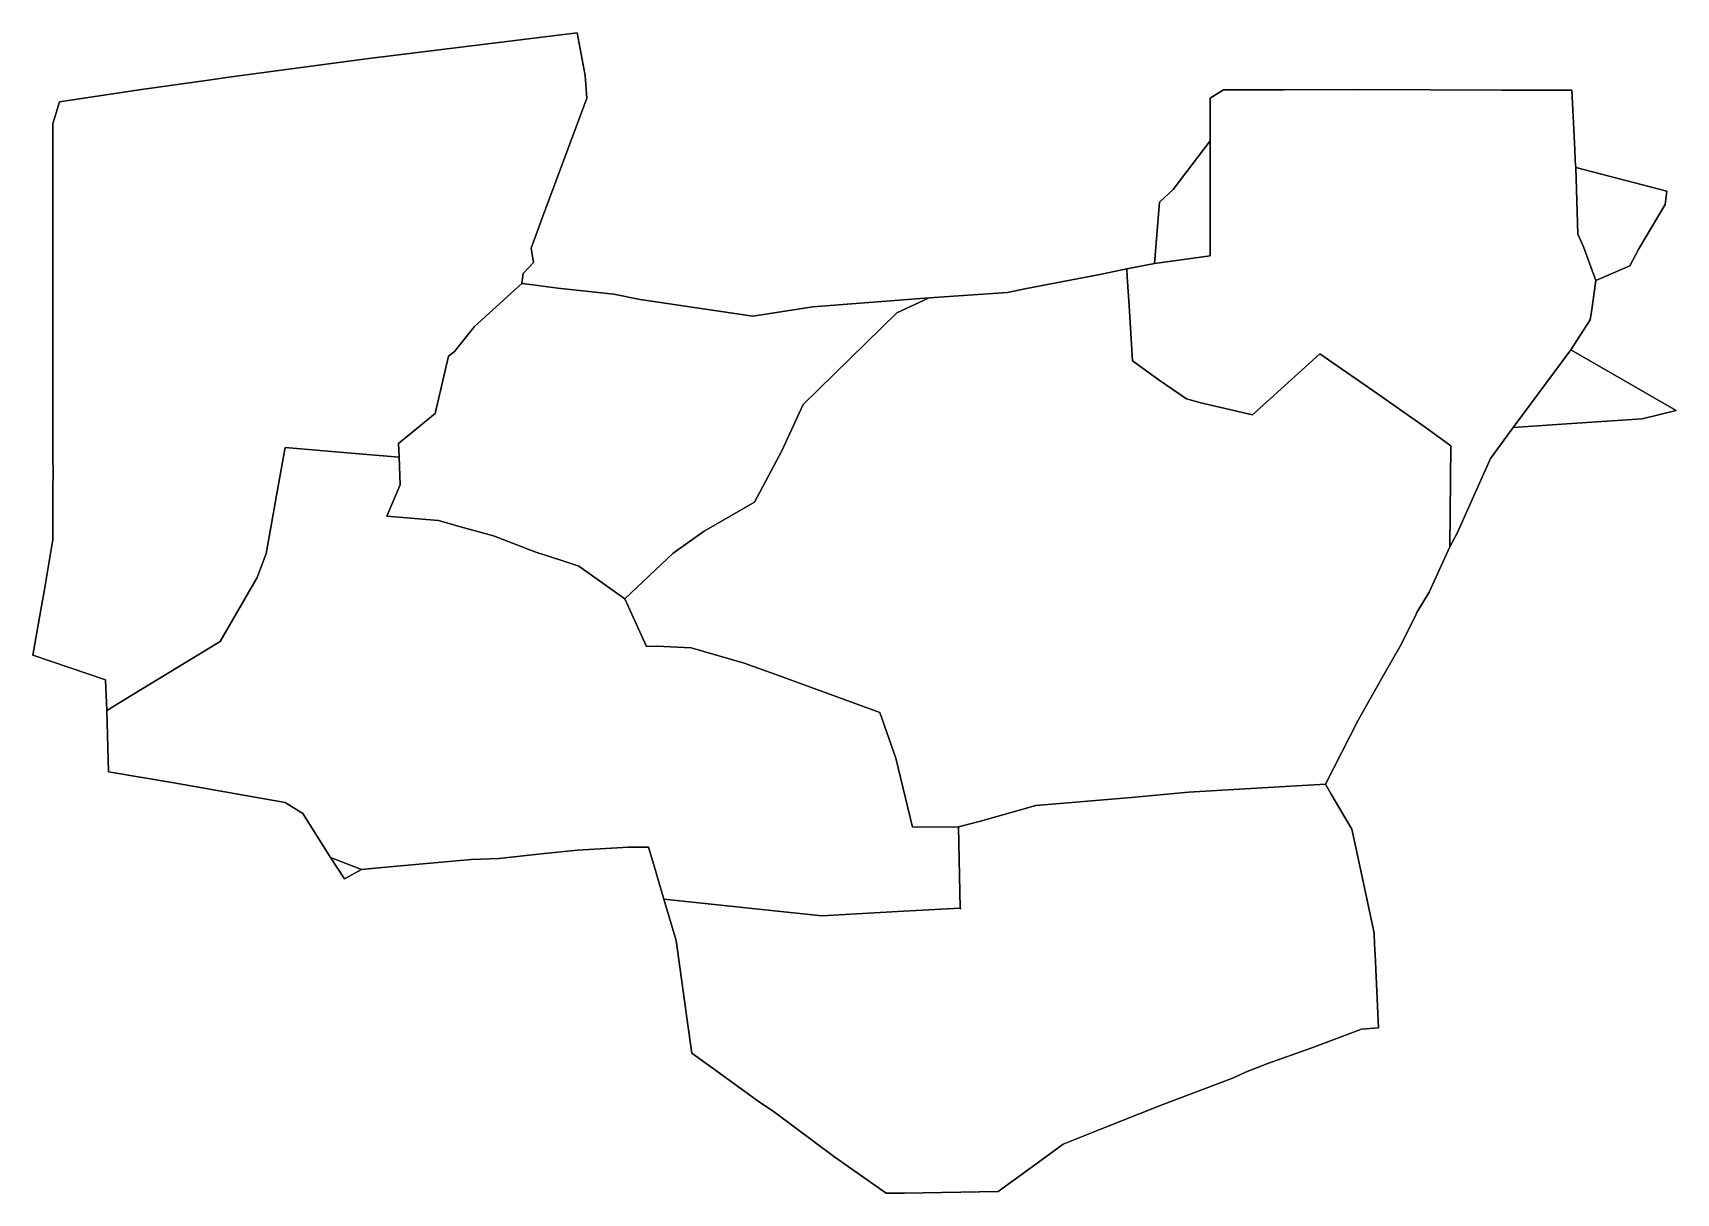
# Model space of a CAD drawing. Extents: x -85.11 to -76.23, y 42.63 to 48.9.
import ezdxf

# ---------------------------------------------------------------- set-up
doc = ezdxf.new("R2010")
doc.units = 0
doc.header["$MEASUREMENT"] = 0
doc.layers.add('GEO_', color=7, linetype='Continuous')

msp = doc.modelspace()

# ---------------------------------------------------------------- linework, layer by layer
at = {"layer": 'GEO_', "color": 7, "true_color": 0xffffff}
for p, q in [((-83.2933, 48.7582), (-82.1694, 48.896)), ((-82.1694, 48.896), (-83.2933, 48.7582)), ((-83.2933, 48.7582), (-82.1694, 48.896)), ((-82.1694, 48.896), (-83.2933, 48.7582)), ((-83.2933, 48.7582), (-82.1694, 48.896)), ((-82.1694, 48.896), (-83.2933, 48.7582)), ((-82.1694, 48.896), (-82.125, 48.6655)), ((-82.1694, 48.896), (-82.125, 48.6655)), ((-82.1694, 48.896), (-82.1694, 48.896)), ((-82.1694, 48.896), (-82.125, 48.6655)), ((-82.125, 48.6655), (-82.1694, 48.896)), ((-82.1694, 48.896), (-82.125, 48.6655)), ((-82.1694, 48.896), (-82.125, 48.6655)), ((-82.1694, 48.896), (-82.1694, 48.896)), ((-82.1694, 48.896), (-82.125, 48.6655)), ((-82.125, 48.6655), (-82.1694, 48.896)), ((-82.1694, 48.896), (-82.125, 48.6655)), ((-82.1694, 48.896), (-82.125, 48.6655)), ((-82.1694, 48.896), (-82.1694, 48.896)), ((-82.1694, 48.896), (-82.125, 48.6655)), ((-82.125, 48.6655), (-82.1694, 48.896)), ((-84.0372, 48.6582), (-83.2933, 48.7582)), ((-84.0372, 48.6582), (-83.2933, 48.7582)), ((-84.0372, 48.6582), (-83.2933, 48.7582)), ((-83.2933, 48.7582), (-84.0372, 48.6582)), ((-84.0372, 48.6582), (-83.2933, 48.7582)), ((-84.0372, 48.6582), (-83.2933, 48.7582)), ((-84.0372, 48.6582), (-83.2933, 48.7582)), ((-83.2933, 48.7582), (-84.0372, 48.6582)), ((-83.2933, 48.7582), (-83.2933, 48.7582)), ((-83.2933, 48.7582), (-83.2933, 48.7582)), ((-83.2933, 48.7582), (-83.2933, 48.7582)), ((-84.5225, 48.5895), (-84.1606, 48.6413)), ((-84.5225, 48.5895), (-84.1606, 48.6413)), ((-84.5225, 48.5895), (-84.1606, 48.6413)), ((-84.1606, 48.6413), (-84.5225, 48.5895)), ((-84.5225, 48.5895), (-84.1606, 48.6413)), ((-84.5225, 48.5895), (-84.1606, 48.6413)), ((-84.5225, 48.5895), (-84.1606, 48.6413)), ((-84.1606, 48.6413), (-84.5225, 48.5895)), ((-84.1606, 48.6413), (-84.0372, 48.6582)), ((-84.1606, 48.6413), (-84.0372, 48.6582)), ((-84.1606, 48.6413), (-84.0372, 48.6582)), ((-84.0372, 48.6582), (-84.1606, 48.6413)), ((-84.1606, 48.6413), (-84.0372, 48.6582)), ((-84.1606, 48.6413), (-84.0372, 48.6582)), ((-84.1606, 48.6413), (-84.0372, 48.6582)), ((-84.0372, 48.6582), (-84.1606, 48.6413)), ((-84.1606, 48.6413), (-84.1606, 48.6413)), ((-84.1606, 48.6413), (-84.1606, 48.6413)), ((-84.0372, 48.6582), (-84.0372, 48.6582)), ((-84.0372, 48.6582), (-84.0372, 48.6582)), ((-82.125, 48.6655), (-82.1167, 48.5427)), ((-82.125, 48.6655), (-82.1167, 48.5427)), ((-82.125, 48.6655), (-82.125, 48.6655)), ((-82.125, 48.6655), (-82.1167, 48.5427)), ((-82.1167, 48.5427), (-82.125, 48.6655)), ((-82.125, 48.6655), (-82.1167, 48.5427)), ((-82.125, 48.6655), (-82.1167, 48.5427)), ((-82.125, 48.6655), (-82.125, 48.6655)), ((-82.125, 48.6655), (-82.1167, 48.5427)), ((-82.1167, 48.5427), (-82.125, 48.6655)), ((-82.125, 48.6655), (-82.1167, 48.5427)), ((-82.125, 48.6655), (-82.1167, 48.5427)), ((-82.125, 48.6655), (-82.125, 48.6655)), ((-82.125, 48.6655), (-82.1167, 48.5427)), ((-82.1167, 48.5427), (-82.125, 48.6655)), ((-84.9636, 48.5243), (-84.5225, 48.5895)), ((-84.9636, 48.5243), (-84.5225, 48.5895)), ((-84.9636, 48.5243), (-84.5225, 48.5895)), ((-84.5225, 48.5895), (-84.9636, 48.5243)), ((-84.9636, 48.5243), (-84.5225, 48.5895)), ((-84.9636, 48.5243), (-84.5225, 48.5895)), ((-84.9636, 48.5243), (-84.5225, 48.5895)), ((-84.5225, 48.5895), (-84.9636, 48.5243)), ((-84.5225, 48.5895), (-84.5225, 48.5895)), ((-84.5225, 48.5895), (-84.5225, 48.5895)), ((-84.5225, 48.5895), (-84.5225, 48.5895)), ((-84.5225, 48.5895), (-84.5225, 48.5895)), ((-78.75, 48.5427), (-78.6778, 48.5887)), ((-78.75, 48.5427), (-78.6778, 48.5887)), ((-78.75, 48.5427), (-78.6778, 48.5887)), ((-78.6778, 48.5887), (-78.75, 48.5427)), ((-78.75, 48.5427), (-78.6778, 48.5887)), ((-78.75, 48.5427), (-78.6778, 48.5887)), ((-78.75, 48.5427), (-78.6778, 48.5887)), ((-78.6778, 48.5887), (-78.75, 48.5427)), ((-78.75, 48.5427), (-78.6778, 48.5887)), ((-78.75, 48.5427), (-78.6778, 48.5887)), ((-78.75, 48.5427), (-78.6778, 48.5887)), ((-78.6778, 48.5887), (-78.75, 48.5427)), ((-78.6778, 48.5887), (-78.35, 48.5887)), ((-78.6778, 48.5887), (-78.35, 48.5887)), ((-78.6778, 48.5887), (-78.6778, 48.5887)), ((-78.6778, 48.5887), (-78.35, 48.5887)), ((-78.35, 48.5887), (-78.6778, 48.5887)), ((-78.6778, 48.5887), (-78.35, 48.5887)), ((-78.6778, 48.5887), (-78.35, 48.5887)), ((-78.6778, 48.5887), (-78.6778, 48.5887)), ((-78.6778, 48.5887), (-78.35, 48.5887)), ((-78.35, 48.5887), (-78.6778, 48.5887)), ((-78.6778, 48.5887), (-78.35, 48.5887)), ((-78.6778, 48.5887), (-78.35, 48.5887)), ((-78.6778, 48.5887), (-78.6778, 48.5887)), ((-78.6778, 48.5887), (-78.35, 48.5887)), ((-78.35, 48.5887), (-78.6778, 48.5887)), ((-78.35, 48.5887), (-77.9419, 48.5899)), ((-77.9419, 48.5899), (-78.35, 48.5887)), ((-78.35, 48.5887), (-77.9419, 48.5899)), ((-77.9419, 48.5899), (-78.35, 48.5887)), ((-78.35, 48.5887), (-77.9419, 48.5899)), ((-77.9419, 48.5899), (-78.35, 48.5887)), ((-78.35, 48.5887), (-78.35, 48.5887)), ((-78.35, 48.5887), (-78.35, 48.5887)), ((-78.35, 48.5887), (-78.35, 48.5887)), ((-78.35, 48.5887), (-78.35, 48.5887)), ((-78.35, 48.5887), (-78.35, 48.5887)), ((-78.35, 48.5887), (-78.35, 48.5887)), ((-77.9419, 48.5899), (-77.1767, 48.5872)), ((-77.9419, 48.5899), (-77.1767, 48.5872)), ((-77.9419, 48.5899), (-77.9419, 48.5899)), ((-77.9419, 48.5899), (-77.1767, 48.5872)), ((-77.1767, 48.5872), (-77.9419, 48.5899)), ((-77.9419, 48.5899), (-77.1767, 48.5872)), ((-77.9419, 48.5899), (-77.1767, 48.5872)), ((-77.9419, 48.5899), (-77.9419, 48.5899)), ((-77.9419, 48.5899), (-77.1767, 48.5872)), ((-77.1767, 48.5872), (-77.9419, 48.5899)), ((-77.9419, 48.5899), (-77.1767, 48.5872)), ((-77.9419, 48.5899), (-77.1767, 48.5872)), ((-77.9419, 48.5899), (-77.9419, 48.5899)), ((-77.9419, 48.5899), (-77.1767, 48.5872)), ((-77.1767, 48.5872), (-77.9419, 48.5899)), ((-77.1767, 48.5872), (-76.7967, 48.5857)), ((-77.1767, 48.5872), (-76.7967, 48.5857)), ((-77.1767, 48.5872), (-77.1767, 48.5872)), ((-77.1767, 48.5872), (-76.7967, 48.5857)), ((-76.7967, 48.5857), (-77.1767, 48.5872)), ((-77.1767, 48.5872), (-76.7967, 48.5857)), ((-77.1767, 48.5872), (-76.7967, 48.5857)), ((-77.1767, 48.5872), (-77.1767, 48.5872)), ((-77.1767, 48.5872), (-77.1767, 48.5872)), ((-77.1767, 48.5872), (-76.7967, 48.5857)), ((-77.1767, 48.5872), (-76.7967, 48.5857)), ((-77.1767, 48.5872), (-77.1767, 48.5872)), ((-77.1767, 48.5872), (-76.7967, 48.5857)), ((-76.7967, 48.5857), (-77.1767, 48.5872)), ((-76.7967, 48.5857), (-76.7806, 48.267)), ((-76.7967, 48.5857), (-76.7806, 48.267)), ((-76.7967, 48.5857), (-76.7967, 48.5857)), ((-76.7967, 48.5857), (-76.7806, 48.267)), ((-76.7806, 48.267), (-76.7967, 48.5857)), ((-76.7967, 48.5857), (-76.7806, 48.267)), ((-76.7967, 48.5857), (-76.7806, 48.267)), ((-76.7967, 48.5857), (-76.7967, 48.5857)), ((-76.7967, 48.5857), (-76.7967, 48.5857)), ((-76.7967, 48.5857), (-76.7806, 48.267)), ((-76.7806, 48.267), (-76.7967, 48.5857)), ((-76.7967, 48.5857), (-76.7806, 48.267)), ((-76.7967, 48.5857), (-76.7806, 48.267)), ((-76.7967, 48.5857), (-76.7967, 48.5857)), ((-76.7967, 48.5857), (-76.7806, 48.267)), ((-76.7806, 48.267), (-76.7967, 48.5857)), ((-85, 48.4047), (-84.9636, 48.5243)), ((-85, 48.4047), (-84.9636, 48.5243)), ((-85, 48.4047), (-84.9636, 48.5243)), ((-84.9636, 48.5243), (-85, 48.4047)), ((-85, 48.4047), (-84.9636, 48.5243)), ((-85, 48.4047), (-84.9636, 48.5243)), ((-85, 48.4047), (-84.9636, 48.5243)), ((-84.9636, 48.5243), (-85, 48.4047)), ((-84.9636, 48.5243), (-84.9636, 48.5243)), ((-84.9636, 48.5243), (-84.9636, 48.5243)), ((-82.1343, 48.4949), (-82.3556, 47.9008)), ((-82.1343, 48.4949), (-82.3556, 47.9008)), ((-82.1343, 48.4949), (-82.3556, 47.9008)), ((-82.3556, 47.9008), (-82.1343, 48.4949)), ((-82.1343, 48.4949), (-82.3556, 47.9008)), ((-82.1343, 48.4949), (-82.3556, 47.9008)), ((-82.1343, 48.4949), (-82.3556, 47.9008)), ((-82.3556, 47.9008), (-82.1343, 48.4949)), ((-82.1343, 48.4949), (-82.3556, 47.9008)), ((-82.1343, 48.4949), (-82.3556, 47.9008)), ((-82.1343, 48.4949), (-82.3556, 47.9008)), ((-82.3556, 47.9008), (-82.1343, 48.4949)), ((-82.1167, 48.5427), (-82.1343, 48.4949)), ((-82.1167, 48.5427), (-82.1343, 48.4949)), ((-82.1167, 48.5427), (-82.1343, 48.4949)), ((-82.1343, 48.4949), (-82.1167, 48.5427)), ((-82.1167, 48.5427), (-82.1343, 48.4949)), ((-82.1167, 48.5427), (-82.1343, 48.4949)), ((-82.1167, 48.5427), (-82.1343, 48.4949)), ((-82.1343, 48.4949), (-82.1167, 48.5427)), ((-82.1167, 48.5427), (-82.1343, 48.4949)), ((-82.1167, 48.5427), (-82.1343, 48.4949)), ((-82.1167, 48.5427), (-82.1343, 48.4949)), ((-82.1343, 48.4949), (-82.1167, 48.5427)), ((-82.1343, 48.4949), (-82.1343, 48.4949)), ((-82.1343, 48.4949), (-82.1343, 48.4949)), ((-82.1343, 48.4949), (-82.1343, 48.4949)), ((-82.1167, 48.5427), (-82.1167, 48.5427)), ((-82.1167, 48.5427), (-82.1167, 48.5427)), ((-82.1167, 48.5427), (-82.1167, 48.5427)), ((-78.75, 48.3129), (-78.75, 48.5427)), ((-78.75, 48.3129), (-78.75, 48.5427)), ((-78.75, 48.3129), (-78.75, 48.5427)), ((-78.75, 48.5427), (-78.75, 48.5427)), ((-78.75, 48.5427), (-78.75, 48.3129)), ((-78.75, 48.3129), (-78.75, 48.5427)), ((-78.75, 48.3129), (-78.75, 48.5427)), ((-78.75, 48.3129), (-78.75, 48.5427)), ((-78.75, 48.5427), (-78.75, 48.5427)), ((-78.75, 48.5427), (-78.75, 48.3129)), ((-78.75, 48.3129), (-78.75, 48.5427)), ((-78.75, 48.3129), (-78.75, 48.5427)), ((-78.75, 48.3129), (-78.75, 48.5427)), ((-78.75, 48.5427), (-78.75, 48.5427)), ((-78.75, 48.5427), (-78.75, 48.3129)), ((-85, 47.9617), (-85, 48.4047)), ((-85, 47.9617), (-85, 48.4047)), ((-85, 47.9617), (-85, 48.4047)), ((-85, 48.4047), (-85, 48.4047)), ((-85, 48.4047), (-85, 47.9617)), ((-85, 47.9617), (-85, 48.4047)), ((-85, 47.9617), (-85, 48.4047)), ((-85, 47.9617), (-85, 48.4047)), ((-85, 48.4047), (-85, 48.4047)), ((-85, 48.4047), (-85, 47.9617)), ((-78.95, 48.0493), (-78.75, 48.3129)), ((-78.95, 48.0493), (-78.75, 48.3129)), ((-78.95, 48.0493), (-78.75, 48.3129)), ((-78.75, 48.3129), (-78.95, 48.0493)), ((-78.75, 47.6913), (-78.75, 48.3129)), ((-78.75, 47.6913), (-78.75, 48.3129)), ((-78.75, 47.6913), (-78.75, 48.3129)), ((-78.75, 48.3129), (-78.75, 48.3129)), ((-78.75, 48.3129), (-78.75, 47.6913)), ((-78.75, 47.6913), (-78.75, 48.3129)), ((-78.75, 47.6913), (-78.75, 48.3129)), ((-78.75, 47.6913), (-78.75, 48.3129)), ((-78.75, 48.3129), (-78.75, 48.3129)), ((-78.75, 48.3129), (-78.75, 47.6913)), ((-78.75, 48.3129), (-78.75, 48.3129)), ((-76.7806, 48.267), (-76.7783, 48.2043)), ((-76.7806, 48.267), (-76.7783, 48.2043)), ((-76.7806, 48.267), (-76.7806, 48.267)), ((-76.7806, 48.267), (-76.7783, 48.2043)), ((-76.7783, 48.2043), (-76.7806, 48.267)), ((-76.7806, 48.267), (-76.7783, 48.2043)), ((-76.7806, 48.267), (-76.7783, 48.2043)), ((-76.7806, 48.267), (-76.7806, 48.267)), ((-76.7806, 48.267), (-76.7783, 48.2043)), ((-76.7783, 48.2043), (-76.7806, 48.267)), ((-76.7806, 48.267), (-76.7783, 48.2043)), ((-76.7806, 48.267), (-76.7783, 48.2043)), ((-76.7806, 48.267), (-76.7806, 48.267)), ((-76.7806, 48.267), (-76.7783, 48.2043)), ((-76.7783, 48.2043), (-76.7806, 48.267)), ((-76.7806, 48.267), (-76.7806, 48.267)), ((-76.7806, 48.267), (-76.7806, 48.267)), ((-76.7806, 48.267), (-76.7806, 48.267)), ((-76.7783, 48.2043), (-76.775, 48.1695)), ((-76.7783, 48.2043), (-76.775, 48.1695)), ((-76.7783, 48.2043), (-76.7783, 48.2043)), ((-76.7783, 48.2043), (-76.775, 48.1695)), ((-76.775, 48.1695), (-76.7783, 48.2043)), ((-76.7783, 48.2043), (-76.775, 48.1695)), ((-76.7783, 48.2043), (-76.775, 48.1695)), ((-76.7783, 48.2043), (-76.7783, 48.2043)), ((-76.7783, 48.2043), (-76.775, 48.1695)), ((-76.775, 48.1695), (-76.7783, 48.2043)), ((-76.7783, 48.2043), (-76.775, 48.1695)), ((-76.7783, 48.2043), (-76.775, 48.1695)), ((-76.7783, 48.2043), (-76.7783, 48.2043)), ((-76.7783, 48.2043), (-76.775, 48.1695)), ((-76.775, 48.1695), (-76.7783, 48.2043)), ((-76.775, 48.1695), (-76.2833, 48.0417)), ((-76.775, 48.1695), (-76.2833, 48.0417)), ((-76.775, 48.1695), (-76.775, 48.1695)), ((-76.775, 48.1695), (-76.2833, 48.0417)), ((-76.2833, 48.0417), (-76.775, 48.1695)), ((-76.775, 48.1695), (-76.7639, 47.8095)), ((-76.775, 48.1695), (-76.7639, 47.8095)), ((-76.775, 48.1695), (-76.775, 48.1695)), ((-76.775, 48.1695), (-76.7639, 47.8095)), ((-76.7639, 47.8095), (-76.775, 48.1695)), ((-76.775, 48.1695), (-76.7639, 47.8095)), ((-76.775, 48.1695), (-76.7639, 47.8095)), ((-76.775, 48.1695), (-76.775, 48.1695)), ((-76.775, 48.1695), (-76.7639, 47.8095)), ((-76.7639, 47.8095), (-76.775, 48.1695)), ((-79.0244, 47.9826), (-78.95, 48.0493)), ((-79.0244, 47.9826), (-78.95, 48.0493)), ((-79.0244, 47.9826), (-78.95, 48.0493)), ((-78.95, 48.0493), (-79.0244, 47.9826)), ((-78.95, 48.0493), (-78.95, 48.0493)), ((-76.2833, 48.0417), (-76.2917, 47.9693)), ((-76.2833, 48.0417), (-76.2917, 47.9693)), ((-76.2833, 48.0417), (-76.2917, 47.9693)), ((-76.2917, 47.9693), (-76.2833, 48.0417)), ((-76.2833, 48.0417), (-76.2833, 48.0417)), ((-85, 47.7676), (-85, 47.9617)), ((-85, 47.9617), (-85, 47.9617)), ((-85, 47.9617), (-85, 47.7676)), ((-85, 47.7676), (-85, 47.9617)), ((-85, 47.9617), (-85, 47.9617)), ((-85, 47.9617), (-85, 47.7676)), ((-79.05, 47.6499), (-79.0244, 47.9826)), ((-79.05, 47.6499), (-79.0244, 47.9826)), ((-79.05, 47.6499), (-79.0244, 47.9826)), ((-79.0244, 47.9826), (-79.05, 47.6499)), ((-79.0244, 47.9826), (-79.0244, 47.9826)), ((-76.2917, 47.9693), (-76.4347, 47.7289)), ((-76.2917, 47.9693), (-76.4347, 47.7289)), ((-76.2917, 47.9693), (-76.4347, 47.7289)), ((-76.4347, 47.7289), (-76.2917, 47.9693)), ((-76.2917, 47.9693), (-76.2917, 47.9693)), ((-82.3556, 47.9008), (-82.4167, 47.7338)), ((-82.3556, 47.9008), (-82.4167, 47.7338)), ((-82.3556, 47.9008), (-82.4167, 47.7338)), ((-82.4167, 47.7338), (-82.3556, 47.9008)), ((-82.3556, 47.9008), (-82.4167, 47.7338)), ((-82.3556, 47.9008), (-82.4167, 47.7338)), ((-82.3556, 47.9008), (-82.4167, 47.7338)), ((-82.4167, 47.7338), (-82.3556, 47.9008)), ((-82.3556, 47.9008), (-82.3556, 47.9008)), ((-82.3556, 47.9008), (-82.3556, 47.9008)), ((-82.3556, 47.9008), (-82.3556, 47.9008)), ((-85, 47.6727), (-85, 47.7676)), ((-85, 47.6727), (-85, 47.7676)), ((-85, 47.6727), (-85, 47.7676)), ((-85, 47.7676), (-85, 47.7676)), ((-85, 47.7676), (-85, 47.6727)), ((-85, 47.6727), (-85, 47.7676)), ((-85, 47.6727), (-85, 47.7676)), ((-85, 47.6727), (-85, 47.7676)), ((-85, 47.7676), (-85, 47.7676)), ((-85, 47.7676), (-85, 47.6727)), ((-76.7639, 47.8095), (-76.7333, 47.741)), ((-76.7639, 47.8095), (-76.7333, 47.741)), ((-76.7639, 47.8095), (-76.7639, 47.8095)), ((-76.7639, 47.8095), (-76.7333, 47.741)), ((-76.7333, 47.741), (-76.7639, 47.8095)), ((-76.7639, 47.8095), (-76.7333, 47.741)), ((-76.7639, 47.8095), (-76.7333, 47.741)), ((-76.7639, 47.8095), (-76.7639, 47.8095)), ((-76.7639, 47.8095), (-76.7333, 47.741)), ((-76.7333, 47.741), (-76.7639, 47.8095)), ((-85, 47.368), (-85, 47.6727)), ((-85, 47.368), (-85, 47.6727)), ((-85, 47.368), (-85, 47.6727)), ((-85, 47.6727), (-85, 47.6727)), ((-85, 47.6727), (-85, 47.368)), ((-85, 47.368), (-85, 47.6727)), ((-85, 47.368), (-85, 47.6727)), ((-85, 47.368), (-85, 47.6727)), ((-85, 47.6727), (-85, 47.6727)), ((-85, 47.6727), (-85, 47.368)), ((-82.4167, 47.7338), (-82.4042, 47.6556)), ((-82.4167, 47.7338), (-82.4042, 47.6556)), ((-82.4167, 47.7338), (-82.4167, 47.7338)), ((-82.4167, 47.7338), (-82.4042, 47.6556)), ((-82.4042, 47.6556), (-82.4167, 47.7338)), ((-82.4167, 47.7338), (-82.4042, 47.6556)), ((-82.4167, 47.7338), (-82.4042, 47.6556)), ((-82.4167, 47.7338), (-82.4167, 47.7338)), ((-82.4167, 47.7338), (-82.4042, 47.6556)), ((-82.4042, 47.6556), (-82.4167, 47.7338)), ((-79.05, 47.6499), (-78.75, 47.6913)), ((-79.05, 47.6499), (-78.75, 47.6913)), ((-79.05, 47.6499), (-78.75, 47.6913)), ((-78.75, 47.6913), (-79.05, 47.6499)), ((-79.05, 47.6499), (-78.75, 47.6913)), ((-79.05, 47.6499), (-78.75, 47.6913)), ((-79.05, 47.6499), (-78.75, 47.6913)), ((-78.75, 47.6913), (-79.05, 47.6499)), ((-78.75, 47.6913), (-78.75, 47.6913)), ((-78.75, 47.6913), (-78.75, 47.6913)), ((-76.7333, 47.741), (-76.6667, 47.5589)), ((-76.7333, 47.741), (-76.6667, 47.5589)), ((-76.7333, 47.741), (-76.7333, 47.741)), ((-76.7333, 47.741), (-76.6667, 47.5589)), ((-76.6667, 47.5589), (-76.7333, 47.741)), ((-76.7333, 47.741), (-76.6667, 47.5589)), ((-76.7333, 47.741), (-76.6667, 47.5589)), ((-76.7333, 47.741), (-76.7333, 47.741)), ((-76.7333, 47.741), (-76.6667, 47.5589)), ((-76.6667, 47.5589), (-76.7333, 47.741)), ((-76.4347, 47.7289), (-76.4833, 47.6385)), ((-76.4347, 47.7289), (-76.4833, 47.6385)), ((-76.4347, 47.7289), (-76.4833, 47.6385)), ((-76.4833, 47.6385), (-76.4347, 47.7289)), ((-76.4347, 47.7289), (-76.4347, 47.7289)), ((-82.4611, 47.5968), (-82.4667, 47.5418)), ((-82.4611, 47.5968), (-82.4667, 47.5418)), ((-82.4611, 47.5968), (-82.4667, 47.5418)), ((-82.4667, 47.5418), (-82.4611, 47.5968)), ((-82.4611, 47.5968), (-82.4667, 47.5418)), ((-82.4611, 47.5968), (-82.4667, 47.5418)), ((-82.4611, 47.5968), (-82.4667, 47.5418)), ((-82.4667, 47.5418), (-82.4611, 47.5968)), ((-82.4042, 47.6556), (-82.4611, 47.5968)), ((-82.4042, 47.6556), (-82.4611, 47.5968)), ((-82.4042, 47.6556), (-82.4611, 47.5968)), ((-82.4611, 47.5968), (-82.4042, 47.6556)), ((-82.4042, 47.6556), (-82.4611, 47.5968)), ((-82.4042, 47.6556), (-82.4611, 47.5968)), ((-82.4042, 47.6556), (-82.4611, 47.5968)), ((-82.4611, 47.5968), (-82.4042, 47.6556)), ((-82.4611, 47.5968), (-82.4611, 47.5968)), ((-82.4611, 47.5968), (-82.4611, 47.5968)), ((-82.4042, 47.6556), (-82.4042, 47.6556)), ((-82.4042, 47.6556), (-82.4042, 47.6556)), ((-79.75, 47.5134), (-79.3375, 47.593)), ((-79.75, 47.5134), (-79.3375, 47.593)), ((-79.75, 47.5134), (-79.3375, 47.593)), ((-79.3375, 47.593), (-79.75, 47.5134)), ((-79.75, 47.5134), (-79.3375, 47.593)), ((-79.75, 47.5134), (-79.3375, 47.593)), ((-79.75, 47.5134), (-79.3375, 47.593)), ((-79.3375, 47.593), (-79.75, 47.5134)), ((-79.75, 47.5134), (-79.3375, 47.593)), ((-79.75, 47.5134), (-79.3375, 47.593)), ((-79.75, 47.5134), (-79.3375, 47.593)), ((-79.3375, 47.593), (-79.75, 47.5134)), ((-79.3375, 47.593), (-79.2, 47.6215)), ((-79.3375, 47.593), (-79.2, 47.6215)), ((-79.3375, 47.593), (-79.2, 47.6215)), ((-79.2, 47.6215), (-79.3375, 47.593)), ((-79.3375, 47.593), (-79.2, 47.6215)), ((-79.3375, 47.593), (-79.2, 47.6215)), ((-79.3375, 47.593), (-79.2, 47.6215)), ((-79.2, 47.6215), (-79.3375, 47.593)), ((-79.3375, 47.593), (-79.2, 47.6215)), ((-79.3375, 47.593), (-79.2, 47.6215)), ((-79.3375, 47.593), (-79.2, 47.6215)), ((-79.2, 47.6215), (-79.3375, 47.593)), ((-79.3375, 47.593), (-79.3375, 47.593)), ((-79.3375, 47.593), (-79.3375, 47.593)), ((-79.3375, 47.593), (-79.3375, 47.593)), ((-79.2, 47.6215), (-79.05, 47.6499)), ((-79.05, 47.6499), (-79.2, 47.6215)), ((-79.2, 47.6215), (-79.05, 47.6499)), ((-79.05, 47.6499), (-79.2, 47.6215)), ((-79.2, 47.6215), (-79.05, 47.6499)), ((-79.05, 47.6499), (-79.2, 47.6215)), ((-79.1975, 47.579), (-79.2, 47.6215)), ((-79.1975, 47.579), (-79.2, 47.6215)), ((-79.1975, 47.579), (-79.2, 47.6215)), ((-79.2, 47.6215), (-79.2, 47.6215)), ((-79.2, 47.6215), (-79.1975, 47.579)), ((-79.1975, 47.579), (-79.2, 47.6215)), ((-79.1975, 47.579), (-79.2, 47.6215)), ((-79.1975, 47.579), (-79.2, 47.6215)), ((-79.2, 47.6215), (-79.2, 47.6215)), ((-79.2, 47.6215), (-79.1975, 47.579)), ((-79.1975, 47.579), (-79.2, 47.6215)), ((-79.1975, 47.579), (-79.2, 47.6215)), ((-79.1975, 47.579), (-79.2, 47.6215)), ((-79.2, 47.6215), (-79.2, 47.6215)), ((-79.2, 47.6215), (-79.1975, 47.579)), ((-79.2, 47.6215), (-79.1975, 47.579)), ((-79.2, 47.6215), (-79.1975, 47.579)), ((-79.2, 47.6215), (-79.2, 47.6215)), ((-79.2, 47.6215), (-79.1975, 47.579)), ((-79.1975, 47.579), (-79.2, 47.6215)), ((-79.2, 47.6215), (-79.1975, 47.579)), ((-79.2, 47.6215), (-79.1975, 47.579)), ((-79.2, 47.6215), (-79.2, 47.6215)), ((-79.2, 47.6215), (-79.1975, 47.579)), ((-79.1975, 47.579), (-79.2, 47.6215)), ((-79.2, 47.6215), (-79.1975, 47.579)), ((-79.2, 47.6215), (-79.1975, 47.579)), ((-79.2, 47.6215), (-79.2, 47.6215)), ((-79.2, 47.6215), (-79.1975, 47.579)), ((-79.1975, 47.579), (-79.2, 47.6215)), ((-79.1875, 47.4225), (-79.1975, 47.579)), ((-79.1875, 47.4225), (-79.1975, 47.579)), ((-79.1875, 47.4225), (-79.1975, 47.579)), ((-79.1975, 47.579), (-79.1975, 47.579)), ((-79.1975, 47.579), (-79.1875, 47.4225)), ((-79.1875, 47.4225), (-79.1975, 47.579)), ((-79.1875, 47.4225), (-79.1975, 47.579)), ((-79.1875, 47.4225), (-79.1975, 47.579)), ((-79.1975, 47.579), (-79.1975, 47.579)), ((-79.1975, 47.579), (-79.1875, 47.4225)), ((-79.1875, 47.4225), (-79.1975, 47.579)), ((-79.1875, 47.4225), (-79.1975, 47.579)), ((-79.1875, 47.4225), (-79.1975, 47.579)), ((-79.1975, 47.579), (-79.1975, 47.579)), ((-79.1975, 47.579), (-79.1875, 47.4225)), ((-79.1975, 47.579), (-79.1875, 47.4225)), ((-79.1975, 47.579), (-79.1875, 47.4225)), ((-79.1975, 47.579), (-79.1975, 47.579)), ((-79.1975, 47.579), (-79.1875, 47.4225)), ((-79.1875, 47.4225), (-79.1975, 47.579)), ((-79.1975, 47.579), (-79.1875, 47.4225)), ((-79.1975, 47.579), (-79.1875, 47.4225)), ((-79.1975, 47.579), (-79.1975, 47.579)), ((-79.1975, 47.579), (-79.1875, 47.4225)), ((-79.1875, 47.4225), (-79.1975, 47.579)), ((-79.1975, 47.579), (-79.1875, 47.4225)), ((-79.1975, 47.579), (-79.1875, 47.4225)), ((-79.1975, 47.579), (-79.1975, 47.579)), ((-79.1975, 47.579), (-79.1875, 47.4225)), ((-79.1875, 47.4225), (-79.1975, 47.579)), ((-79.05, 47.6499), (-79.05, 47.6499)), ((-79.05, 47.6499), (-79.05, 47.6499)), ((-79.05, 47.6499), (-79.05, 47.6499)), ((-76.4833, 47.6385), (-76.6667, 47.5589)), ((-76.4833, 47.6385), (-76.6667, 47.5589)), ((-76.4833, 47.6385), (-76.6667, 47.5589)), ((-76.6667, 47.5589), (-76.4833, 47.6385)), ((-76.4833, 47.6385), (-76.4833, 47.6385)), ((-82.4667, 47.5418), (-82.7236, 47.3098)), ((-82.4667, 47.5418), (-82.7236, 47.3098)), ((-82.4667, 47.5418), (-82.7236, 47.3098)), ((-82.7236, 47.3098), (-82.4667, 47.5418)), ((-82.4667, 47.5418), (-82.7236, 47.3098)), ((-82.4667, 47.5418), (-82.7236, 47.3098)), ((-82.4667, 47.5418), (-82.7236, 47.3098)), ((-82.7236, 47.3098), (-82.4667, 47.5418)), ((-82.7236, 47.3098), (-82.4667, 47.5418)), ((-82.7236, 47.3098), (-82.4667, 47.5418)), ((-82.7236, 47.3098), (-82.4667, 47.5418)), ((-82.4667, 47.5418), (-82.7236, 47.3098)), ((-82.7236, 47.3098), (-82.4667, 47.5418)), ((-82.7236, 47.3098), (-82.4667, 47.5418)), ((-82.7236, 47.3098), (-82.4667, 47.5418)), ((-82.4667, 47.5418), (-82.7236, 47.3098)), ((-82.4667, 47.5418), (-82.4667, 47.5418)), ((-82.4667, 47.5418), (-82.4667, 47.5418)), ((-82.4667, 47.5418), (-82.4083, 47.5361)), ((-82.4083, 47.5361), (-82.4667, 47.5418)), ((-82.4667, 47.5418), (-82.4667, 47.5418)), ((-82.4667, 47.5418), (-82.4083, 47.5361)), ((-82.4083, 47.5361), (-82.4667, 47.5418)), ((-82.4667, 47.5418), (-82.4667, 47.5418)), ((-82.4083, 47.5361), (-82.2722, 47.518)), ((-82.4083, 47.5361), (-82.2722, 47.518)), ((-82.4083, 47.5361), (-82.4083, 47.5361)), ((-82.4083, 47.5361), (-82.2722, 47.518)), ((-82.2722, 47.518), (-82.4083, 47.5361)), ((-82.4083, 47.5361), (-82.2722, 47.518)), ((-82.4083, 47.5361), (-82.2722, 47.518)), ((-82.4083, 47.5361), (-82.4083, 47.5361)), ((-82.4083, 47.5361), (-82.2722, 47.518)), ((-82.2722, 47.518), (-82.4083, 47.5361)), ((-82.2722, 47.518), (-81.9708, 47.485)), ((-82.2722, 47.518), (-81.9708, 47.485)), ((-82.2722, 47.518), (-82.2722, 47.518)), ((-82.2722, 47.518), (-81.9708, 47.485)), ((-81.9708, 47.485), (-82.2722, 47.518)), ((-82.2722, 47.518), (-81.9708, 47.485)), ((-82.2722, 47.518), (-81.9708, 47.485)), ((-82.2722, 47.518), (-82.2722, 47.518)), ((-82.2722, 47.518), (-81.9708, 47.485)), ((-81.9708, 47.485), (-82.2722, 47.518)), ((-81.9708, 47.485), (-81.8278, 47.4566)), ((-81.9708, 47.485), (-81.8278, 47.4566)), ((-81.9708, 47.485), (-81.9708, 47.485)), ((-81.9708, 47.485), (-81.8278, 47.4566)), ((-81.8278, 47.4566), (-81.9708, 47.485)), ((-81.9708, 47.485), (-81.8278, 47.4566)), ((-81.9708, 47.485), (-81.8278, 47.4566)), ((-81.9708, 47.485), (-81.9708, 47.485)), ((-81.9708, 47.485), (-81.8278, 47.4566)), ((-81.8278, 47.4566), (-81.9708, 47.485)), ((-80.2667, 47.4642), (-79.8444, 47.4945)), ((-80.2667, 47.4642), (-79.8444, 47.4945)), ((-80.2667, 47.4642), (-79.8444, 47.4945)), ((-79.8444, 47.4945), (-80.2667, 47.4642)), ((-80.2667, 47.4642), (-79.8444, 47.4945)), ((-80.2667, 47.4642), (-79.8444, 47.4945)), ((-80.2667, 47.4642), (-79.8444, 47.4945)), ((-79.8444, 47.4945), (-80.2667, 47.4642)), ((-80.2667, 47.4642), (-79.8444, 47.4945)), ((-80.2667, 47.4642), (-79.8444, 47.4945)), ((-80.2667, 47.4642), (-79.8444, 47.4945)), ((-79.8444, 47.4945), (-80.2667, 47.4642)), ((-79.8444, 47.4945), (-79.75, 47.5134)), ((-79.8444, 47.4945), (-79.75, 47.5134)), ((-79.8444, 47.4945), (-79.75, 47.5134)), ((-79.75, 47.5134), (-79.8444, 47.4945)), ((-79.8444, 47.4945), (-79.75, 47.5134)), ((-79.8444, 47.4945), (-79.75, 47.5134)), ((-79.8444, 47.4945), (-79.75, 47.5134)), ((-79.75, 47.5134), (-79.8444, 47.4945)), ((-79.8444, 47.4945), (-79.75, 47.5134)), ((-79.8444, 47.4945), (-79.75, 47.5134)), ((-79.8444, 47.4945), (-79.75, 47.5134)), ((-79.75, 47.5134), (-79.8444, 47.4945)), ((-79.8444, 47.4945), (-79.8444, 47.4945)), ((-79.8444, 47.4945), (-79.8444, 47.4945)), ((-79.8444, 47.4945), (-79.8444, 47.4945)), ((-79.75, 47.5134), (-79.75, 47.5134)), ((-79.75, 47.5134), (-79.75, 47.5134)), ((-79.75, 47.5134), (-79.75, 47.5134)), ((-76.6667, 47.5589), (-76.6892, 47.4025)), ((-76.6667, 47.5589), (-76.6892, 47.4025)), ((-76.6667, 47.5589), (-76.6892, 47.4025)), ((-76.6892, 47.4025), (-76.6667, 47.5589)), ((-76.6667, 47.5589), (-76.6892, 47.4025)), ((-76.6667, 47.5589), (-76.6892, 47.4025)), ((-76.6667, 47.5589), (-76.6892, 47.4025)), ((-76.6892, 47.4025), (-76.6667, 47.5589)), ((-76.6667, 47.5589), (-76.6892, 47.4025)), ((-76.6667, 47.5589), (-76.6892, 47.4025)), ((-76.6667, 47.5589), (-76.6892, 47.4025)), ((-76.6892, 47.4025), (-76.6667, 47.5589)), ((-76.6667, 47.5589), (-76.6667, 47.5589)), ((-76.6667, 47.5589), (-76.6667, 47.5589)), ((-76.6667, 47.5589), (-76.6667, 47.5589)), ((-81.8278, 47.4566), (-81.2208, 47.3658)), ((-81.2208, 47.3658), (-81.8278, 47.4566)), ((-81.8278, 47.4566), (-81.8278, 47.4566)), ((-81.8278, 47.4566), (-81.2208, 47.3658)), ((-81.8278, 47.4566), (-81.2208, 47.3658)), ((-81.8278, 47.4566), (-81.8278, 47.4566)), ((-81.8278, 47.4566), (-81.2208, 47.3658)), ((-81.2208, 47.3658), (-81.8278, 47.4566)), ((-81.8278, 47.4566), (-81.2208, 47.3658)), ((-81.8278, 47.4566), (-81.2208, 47.3658)), ((-81.8278, 47.4566), (-81.8278, 47.4566)), ((-81.8278, 47.4566), (-81.2208, 47.3658)), ((-81.2208, 47.3658), (-81.8278, 47.4566)), ((-81.2208, 47.3658), (-80.8958, 47.4168)), ((-81.2208, 47.3658), (-80.8958, 47.4168)), ((-81.2208, 47.3658), (-80.8958, 47.4168)), ((-80.8958, 47.4168), (-81.2208, 47.3658)), ((-81.2208, 47.3658), (-80.8958, 47.4168)), ((-81.2208, 47.3658), (-80.8958, 47.4168)), ((-81.2208, 47.3658), (-80.8958, 47.4168)), ((-80.8958, 47.4168), (-81.2208, 47.3658)), ((-81.2208, 47.3658), (-80.8958, 47.4168)), ((-81.2208, 47.3658), (-80.8958, 47.4168)), ((-81.2208, 47.3658), (-80.8958, 47.4168)), ((-80.8958, 47.4168), (-81.2208, 47.3658)), ((-80.8958, 47.4168), (-80.2667, 47.4642)), ((-80.8958, 47.4168), (-80.2667, 47.4642)), ((-80.8958, 47.4168), (-80.2667, 47.4642)), ((-80.2667, 47.4642), (-80.8958, 47.4168)), ((-80.8958, 47.4168), (-80.2667, 47.4642)), ((-80.8958, 47.4168), (-80.2667, 47.4642)), ((-80.8958, 47.4168), (-80.2667, 47.4642)), ((-80.2667, 47.4642), (-80.8958, 47.4168)), ((-80.8958, 47.4168), (-80.2667, 47.4642)), ((-80.8958, 47.4168), (-80.2667, 47.4642)), ((-80.8958, 47.4168), (-80.2667, 47.4642)), ((-80.2667, 47.4642), (-80.8958, 47.4168)), ((-80.8958, 47.4168), (-80.8958, 47.4168)), ((-80.8958, 47.4168), (-80.8958, 47.4168)), ((-80.8958, 47.4168), (-80.8958, 47.4168)), ((-80.2667, 47.4642), (-80.4417, 47.3847)), ((-80.2667, 47.4642), (-80.4417, 47.3847)), ((-80.2667, 47.4642), (-80.4417, 47.3847)), ((-80.4417, 47.3847), (-80.2667, 47.4642)), ((-80.2667, 47.4642), (-80.4417, 47.3847)), ((-80.2667, 47.4642), (-80.4417, 47.3847)), ((-80.2667, 47.4642), (-80.4417, 47.3847)), ((-80.4417, 47.3847), (-80.2667, 47.4642)), ((-80.2667, 47.4642), (-80.4417, 47.3847)), ((-80.2667, 47.4642), (-80.4417, 47.3847)), ((-80.2667, 47.4642), (-80.4417, 47.3847)), ((-80.4417, 47.3847), (-80.2667, 47.4642)), ((-80.4417, 47.3847), (-80.2667, 47.4642)), ((-80.2667, 47.4642), (-80.4417, 47.3847)), ((-80.4417, 47.3847), (-80.2667, 47.4642)), ((-80.2667, 47.4642), (-80.4417, 47.3847)), ((-80.4417, 47.3847), (-80.2667, 47.4642)), ((-80.2667, 47.4642), (-80.4417, 47.3847)), ((-80.2667, 47.4642), (-80.2667, 47.4642)), ((-80.2667, 47.4642), (-80.2667, 47.4642)), ((-80.2667, 47.4642), (-80.2667, 47.4642)), ((-80.2667, 47.4642), (-80.2667, 47.4642)), ((-80.2667, 47.4642), (-80.2667, 47.4642)), ((-80.2667, 47.4642), (-80.2667, 47.4642)), ((-79.1875, 47.4225), (-79.1875, 47.4225)), ((-79.1694, 47.124), (-79.1875, 47.4225)), ((-79.1694, 47.124), (-79.1875, 47.4225)), ((-79.1694, 47.124), (-79.1875, 47.4225)), ((-79.1875, 47.4225), (-79.1875, 47.4225)), ((-79.1875, 47.4225), (-79.1694, 47.124)), ((-79.1694, 47.124), (-79.1875, 47.4225)), ((-79.1694, 47.124), (-79.1875, 47.4225)), ((-79.1694, 47.124), (-79.1875, 47.4225)), ((-79.1875, 47.4225), (-79.1875, 47.4225)), ((-79.1875, 47.4225), (-79.1694, 47.124)), ((-79.1875, 47.4225), (-79.1875, 47.4225)), ((-79.1875, 47.4225), (-79.1694, 47.124)), ((-79.1875, 47.4225), (-79.1694, 47.124)), ((-79.1875, 47.4225), (-79.1875, 47.4225)), ((-79.1875, 47.4225), (-79.1694, 47.124)), ((-79.1694, 47.124), (-79.1875, 47.4225)), ((-79.1875, 47.4225), (-79.1694, 47.124)), ((-79.1875, 47.4225), (-79.1694, 47.124)), ((-79.1875, 47.4225), (-79.1875, 47.4225)), ((-79.1875, 47.4225), (-79.1694, 47.124)), ((-79.1694, 47.124), (-79.1875, 47.4225)), ((-76.6892, 47.4025), (-76.6972, 47.3469)), ((-76.6892, 47.4025), (-76.6972, 47.3469)), ((-76.6892, 47.4025), (-76.6972, 47.3469)), ((-76.6972, 47.3469), (-76.6892, 47.4025)), ((-76.6892, 47.4025), (-76.6972, 47.3469)), ((-76.6892, 47.4025), (-76.6972, 47.3469)), ((-76.6892, 47.4025), (-76.6972, 47.3469)), ((-76.6972, 47.3469), (-76.6892, 47.4025)), ((-76.6892, 47.4025), (-76.6972, 47.3469)), ((-76.6892, 47.4025), (-76.6972, 47.3469)), ((-76.6892, 47.4025), (-76.6972, 47.3469)), ((-76.6972, 47.3469), (-76.6892, 47.4025)), ((-76.6892, 47.4025), (-76.6892, 47.4025)), ((-76.6892, 47.4025), (-76.6892, 47.4025)), ((-76.6892, 47.4025), (-76.6892, 47.4025)), ((-85, 47.2936), (-85, 47.368)), ((-85, 47.2936), (-85, 47.368)), ((-85, 47.2936), (-85, 47.368)), ((-85, 47.368), (-85, 47.368)), ((-85, 47.368), (-85, 47.2936)), ((-85, 47.2936), (-85, 47.368)), ((-85, 47.2936), (-85, 47.368)), ((-85, 47.2936), (-85, 47.368)), ((-85, 47.368), (-85, 47.368)), ((-85, 47.368), (-85, 47.2936)), ((-82.7236, 47.3098), (-82.8306, 47.1746)), ((-82.7236, 47.3098), (-82.8306, 47.1746)), ((-82.7236, 47.3098), (-82.8306, 47.1746)), ((-82.8306, 47.1746), (-82.7236, 47.3098)), ((-82.8306, 47.1746), (-82.7236, 47.3098)), ((-82.8306, 47.1746), (-82.7236, 47.3098)), ((-82.8306, 47.1746), (-82.7236, 47.3098)), ((-82.7236, 47.3098), (-82.8306, 47.1746)), ((-82.7236, 47.3098), (-82.7236, 47.3098)), ((-82.7236, 47.3098), (-82.7236, 47.3098)), ((-82.7236, 47.3098), (-82.7236, 47.3098)), ((-82.7236, 47.3098), (-82.7236, 47.3098)), ((-81.2208, 47.3658), (-81.2208, 47.3658)), ((-81.2208, 47.3658), (-81.2208, 47.3658)), ((-81.2208, 47.3658), (-81.2208, 47.3658)), ((-80.4417, 47.3847), (-80.9486, 46.8898)), ((-80.4417, 47.3847), (-80.9486, 46.8898)), ((-80.4417, 47.3847), (-80.9486, 46.8898)), ((-80.9486, 46.8898), (-80.4417, 47.3847)), ((-80.4417, 47.3847), (-80.9486, 46.8898)), ((-80.4417, 47.3847), (-80.9486, 46.8898)), ((-80.4417, 47.3847), (-80.9486, 46.8898)), ((-80.9486, 46.8898), (-80.4417, 47.3847)), ((-80.4417, 47.3847), (-80.9486, 46.8898)), ((-80.4417, 47.3847), (-80.9486, 46.8898)), ((-80.4417, 47.3847), (-80.9486, 46.8898)), ((-80.9486, 46.8898), (-80.4417, 47.3847)), ((-80.9486, 46.8898), (-80.4417, 47.3847)), ((-80.9486, 46.8898), (-80.4417, 47.3847)), ((-80.9486, 46.8898), (-80.4417, 47.3847)), ((-80.4417, 47.3847), (-80.9486, 46.8898)), ((-80.9486, 46.8898), (-80.4417, 47.3847)), ((-80.9486, 46.8898), (-80.4417, 47.3847)), ((-80.9486, 46.8898), (-80.4417, 47.3847)), ((-80.4417, 47.3847), (-80.9486, 46.8898)), ((-80.9486, 46.8898), (-80.4417, 47.3847)), ((-80.9486, 46.8898), (-80.4417, 47.3847)), ((-80.9486, 46.8898), (-80.4417, 47.3847)), ((-80.4417, 47.3847), (-80.9486, 46.8898)), ((-80.4417, 47.3847), (-80.4417, 47.3847)), ((-80.4417, 47.3847), (-80.4417, 47.3847)), ((-80.4417, 47.3847), (-80.4417, 47.3847)), ((-80.4417, 47.3847), (-80.4417, 47.3847)), ((-80.4417, 47.3847), (-80.4417, 47.3847)), ((-80.4417, 47.3847), (-80.4417, 47.3847)), ((-76.6972, 47.3469), (-76.8028, 47.1844)), ((-76.6972, 47.3469), (-76.8028, 47.1844)), ((-76.6972, 47.3469), (-76.8028, 47.1844)), ((-76.8028, 47.1844), (-76.6972, 47.3469)), ((-76.6972, 47.3469), (-76.8028, 47.1844)), ((-76.6972, 47.3469), (-76.8028, 47.1844)), ((-76.6972, 47.3469), (-76.8028, 47.1844)), ((-76.8028, 47.1844), (-76.6972, 47.3469)), ((-76.6972, 47.3469), (-76.8028, 47.1844)), ((-76.6972, 47.3469), (-76.8028, 47.1844)), ((-76.6972, 47.3469), (-76.8028, 47.1844)), ((-76.8028, 47.1844), (-76.6972, 47.3469)), ((-76.6972, 47.3469), (-76.6972, 47.3469)), ((-76.6972, 47.3469), (-76.6972, 47.3469)), ((-76.6972, 47.3469), (-76.6972, 47.3469)), ((-85, 47.2936), (-85, 47.2936)), ((-85, 47.2936), (-85, 47.2936)), ((-85, 47.1719), (-85, 47.2936)), ((-85, 47.1719), (-85, 47.2936)), ((-85, 47.1719), (-85, 47.2936)), ((-85, 47.2936), (-85, 47.2936)), ((-85, 47.2936), (-85, 47.1719)), ((-85, 47.1719), (-85, 47.2936)), ((-85, 47.1719), (-85, 47.2936)), ((-85, 47.1719), (-85, 47.2936)), ((-85, 47.2936), (-85, 47.2936)), ((-85, 47.2936), (-85, 47.1719)), ((-85, 47.0694), (-85, 47.1719)), ((-85, 47.1719), (-85, 47.1719)), ((-85, 47.1719), (-85, 47.0694)), ((-85, 47.0694), (-85, 47.1719)), ((-85, 47.1719), (-85, 47.1719)), ((-85, 47.1719), (-85, 47.0694)), ((-82.8639, 47.1493), (-82.9348, 46.84)), ((-82.8639, 47.1493), (-82.9348, 46.84)), ((-82.8639, 47.1493), (-82.9348, 46.84)), ((-82.9348, 46.84), (-82.8639, 47.1493)), ((-82.9348, 46.84), (-82.8639, 47.1493)), ((-82.9348, 46.84), (-82.8639, 47.1493)), ((-82.9348, 46.84), (-82.8639, 47.1493)), ((-82.8639, 47.1493), (-82.9348, 46.84)), ((-82.8306, 47.1746), (-82.8639, 47.1493)), ((-82.8306, 47.1746), (-82.8639, 47.1493)), ((-82.8306, 47.1746), (-82.8639, 47.1493)), ((-82.8639, 47.1493), (-82.8306, 47.1746)), ((-82.8639, 47.1493), (-82.8306, 47.1746)), ((-82.8639, 47.1493), (-82.8306, 47.1746)), ((-82.8639, 47.1493), (-82.8306, 47.1746)), ((-82.8306, 47.1746), (-82.8639, 47.1493)), ((-82.8639, 47.1493), (-82.8639, 47.1493)), ((-82.8639, 47.1493), (-82.8639, 47.1493)), ((-82.8306, 47.1746), (-82.8306, 47.1746)), ((-82.8306, 47.1746), (-82.8306, 47.1746)), ((-78.5222, 46.8341), (-78.1583, 47.1618)), ((-78.1583, 47.1618), (-78.5222, 46.8341)), ((-78.5222, 46.8341), (-78.1583, 47.1618)), ((-78.1583, 47.1618), (-78.5222, 46.8341)), ((-78.5222, 46.8341), (-78.1583, 47.1618)), ((-78.1583, 47.1618), (-78.5222, 46.8341)), ((-78.1583, 47.1618), (-78.1583, 47.1618)), ((-78.1583, 47.1618), (-78.1583, 47.1618)), ((-78.1583, 47.1618), (-78.1583, 47.1618)), ((-78.1583, 47.1618), (-77.8722, 46.9639)), ((-78.1583, 47.1618), (-77.8722, 46.9639)), ((-78.1583, 47.1618), (-78.1583, 47.1618)), ((-78.1583, 47.1618), (-77.8722, 46.9639)), ((-77.8722, 46.9639), (-78.1583, 47.1618)), ((-78.1583, 47.1618), (-77.8722, 46.9639)), ((-78.1583, 47.1618), (-77.8722, 46.9639)), ((-78.1583, 47.1618), (-78.1583, 47.1618)), ((-78.1583, 47.1618), (-77.8722, 46.9639)), ((-77.8722, 46.9639), (-78.1583, 47.1618)), ((-78.1583, 47.1618), (-77.8722, 46.9639)), ((-78.1583, 47.1618), (-77.8722, 46.9639)), ((-78.1583, 47.1618), (-78.1583, 47.1618)), ((-78.1583, 47.1618), (-77.8722, 46.9639)), ((-77.8722, 46.9639), (-78.1583, 47.1618)), ((-78.1583, 47.1618), (-78.1583, 47.1618)), ((-78.1583, 47.1618), (-78.1583, 47.1618)), ((-78.1583, 47.1618), (-78.1583, 47.1618)), ((-78.1583, 47.1618), (-78.1583, 47.1618)), ((-78.1583, 47.1618), (-78.1583, 47.1618)), ((-78.1583, 47.1618), (-78.1583, 47.1618)), ((-76.8028, 47.1844), (-77.1131, 46.765)), ((-76.8028, 47.1844), (-77.1131, 46.765)), ((-76.8028, 47.1844), (-77.1131, 46.765)), ((-77.1131, 46.765), (-76.8028, 47.1844)), ((-76.8028, 47.1844), (-77.1131, 46.765)), ((-76.8028, 47.1844), (-77.1131, 46.765)), ((-76.8028, 47.1844), (-77.1131, 46.765)), ((-77.1131, 46.765), (-76.8028, 47.1844)), ((-76.8028, 47.1844), (-76.8028, 47.1844)), ((-76.8028, 47.1844), (-76.8028, 47.1844)), ((-76.8028, 47.1844), (-76.2333, 46.8567)), ((-76.8028, 47.1844), (-76.2333, 46.8567)), ((-76.8028, 47.1844), (-76.8028, 47.1844)), ((-76.8028, 47.1844), (-76.2333, 46.8567)), ((-76.2333, 46.8567), (-76.8028, 47.1844)), ((-76.8028, 47.1844), (-76.2333, 46.8567)), ((-76.8028, 47.1844), (-76.2333, 46.8567)), ((-76.8028, 47.1844), (-76.8028, 47.1844)), ((-76.8028, 47.1844), (-76.2333, 46.8567)), ((-76.2333, 46.8567), (-76.8028, 47.1844)), ((-85, 46.8665), (-85, 47.0694)), ((-85, 46.8665), (-85, 47.0694)), ((-85, 46.8665), (-85, 47.0694)), ((-85, 47.0694), (-85, 47.0694)), ((-85, 47.0694), (-85, 46.8665)), ((-85, 46.8665), (-85, 47.0694)), ((-85, 46.8665), (-85, 47.0694)), ((-85, 46.8665), (-85, 47.0694)), ((-85, 47.0694), (-85, 47.0694)), ((-85, 47.0694), (-85, 46.8665)), ((-79.025, 47.0204), (-79.1694, 47.124)), ((-79.025, 47.0204), (-79.1694, 47.124)), ((-79.025, 47.0204), (-79.1694, 47.124)), ((-79.1694, 47.124), (-79.1694, 47.124)), ((-79.1694, 47.124), (-79.025, 47.0204)), ((-79.025, 47.0204), (-79.1694, 47.124)), ((-79.025, 47.0204), (-79.1694, 47.124)), ((-79.025, 47.0204), (-79.1694, 47.124)), ((-79.1694, 47.124), (-79.1694, 47.124)), ((-79.1694, 47.124), (-79.025, 47.0204)), ((-79.1694, 47.124), (-79.025, 47.0204)), ((-79.1694, 47.124), (-79.025, 47.0204)), ((-79.1694, 47.124), (-79.1694, 47.124)), ((-79.1694, 47.124), (-79.025, 47.0204)), ((-79.025, 47.0204), (-79.1694, 47.124)), ((-79.1694, 47.124), (-79.025, 47.0204)), ((-79.1694, 47.124), (-79.025, 47.0204)), ((-79.1694, 47.124), (-79.1694, 47.124)), ((-79.1694, 47.124), (-79.025, 47.0204)), ((-79.025, 47.0204), (-79.1694, 47.124)), ((-78.8778, 46.9188), (-79.025, 47.0204)), ((-78.8778, 46.9188), (-79.025, 47.0204)), ((-78.8778, 46.9188), (-79.025, 47.0204)), ((-79.025, 47.0204), (-79.025, 47.0204)), ((-79.025, 47.0204), (-78.8778, 46.9188)), ((-78.8778, 46.9188), (-79.025, 47.0204)), ((-78.8778, 46.9188), (-79.025, 47.0204)), ((-78.8778, 46.9188), (-79.025, 47.0204)), ((-79.025, 47.0204), (-79.025, 47.0204)), ((-79.025, 47.0204), (-78.8778, 46.9188)), ((-78.8778, 46.9188), (-79.025, 47.0204)), ((-78.8778, 46.9188), (-79.025, 47.0204)), ((-78.8778, 46.9188), (-79.025, 47.0204)), ((-79.025, 47.0204), (-79.025, 47.0204)), ((-79.025, 47.0204), (-78.8778, 46.9188)), ((-79.025, 47.0204), (-78.8778, 46.9188)), ((-79.025, 47.0204), (-78.8778, 46.9188)), ((-79.025, 47.0204), (-79.025, 47.0204)), ((-79.025, 47.0204), (-78.8778, 46.9188)), ((-78.8778, 46.9188), (-79.025, 47.0204)), ((-79.025, 47.0204), (-78.8778, 46.9188)), ((-79.025, 47.0204), (-78.8778, 46.9188)), ((-79.025, 47.0204), (-79.025, 47.0204)), ((-79.025, 47.0204), (-78.8778, 46.9188)), ((-78.8778, 46.9188), (-79.025, 47.0204)), ((-79.025, 47.0204), (-78.8778, 46.9188)), ((-79.025, 47.0204), (-78.8778, 46.9188)), ((-79.025, 47.0204), (-79.025, 47.0204)), ((-79.025, 47.0204), (-78.8778, 46.9188)), ((-78.8778, 46.9188), (-79.025, 47.0204)), ((-77.8722, 46.9639), (-77.8722, 46.9639)), ((-77.8722, 46.9639), (-77.5889, 46.7665)), ((-77.8722, 46.9639), (-77.5889, 46.7665)), ((-77.8722, 46.9639), (-77.8722, 46.9639)), ((-77.8722, 46.9639), (-77.5889, 46.7665)), ((-77.5889, 46.7665), (-77.8722, 46.9639)), ((-77.8722, 46.9639), (-77.5889, 46.7665)), ((-77.8722, 46.9639), (-77.5889, 46.7665)), ((-77.8722, 46.9639), (-77.8722, 46.9639)), ((-77.8722, 46.9639), (-77.5889, 46.7665)), ((-77.5889, 46.7665), (-77.8722, 46.9639)), ((-85, 46.5864), (-85, 46.8665)), ((-85, 46.5864), (-85, 46.8665)), ((-85, 46.5864), (-85, 46.8665)), ((-85, 46.8665), (-85, 46.8665)), ((-85, 46.8665), (-85, 46.5864)), ((-85, 46.5864), (-85, 46.8665)), ((-85, 46.5864), (-85, 46.8665)), ((-85, 46.5864), (-85, 46.8665)), ((-85, 46.8665), (-85, 46.8665)), ((-85, 46.8665), (-85, 46.5864)), ((-80.9486, 46.8898), (-81.0639, 46.6389)), ((-80.9486, 46.8898), (-81.0639, 46.6389)), ((-80.9486, 46.8898), (-81.0639, 46.6389)), ((-81.0639, 46.6389), (-80.9486, 46.8898)), ((-80.9486, 46.8898), (-81.0639, 46.6389)), ((-80.9486, 46.8898), (-81.0639, 46.6389)), ((-80.9486, 46.8898), (-81.0639, 46.6389)), ((-81.0639, 46.6389), (-80.9486, 46.8898)), ((-80.9486, 46.8898), (-81.0639, 46.6389)), ((-80.9486, 46.8898), (-81.0639, 46.6389)), ((-80.9486, 46.8898), (-81.0639, 46.6389)), ((-81.0639, 46.6389), (-80.9486, 46.8898)), ((-80.9486, 46.8898), (-81.0639, 46.6389)), ((-80.9486, 46.8898), (-81.0639, 46.6389)), ((-80.9486, 46.8898), (-81.0639, 46.6389)), ((-81.0639, 46.6389), (-80.9486, 46.8898)), ((-80.9486, 46.8898), (-81.0639, 46.6389)), ((-80.9486, 46.8898), (-81.0639, 46.6389)), ((-80.9486, 46.8898), (-81.0639, 46.6389)), ((-81.0639, 46.6389), (-80.9486, 46.8898)), ((-80.9486, 46.8898), (-81.0639, 46.6389)), ((-80.9486, 46.8898), (-81.0639, 46.6389)), ((-80.9486, 46.8898), (-81.0639, 46.6389)), ((-81.0639, 46.6389), (-80.9486, 46.8898)), ((-81.0639, 46.6389), (-80.9486, 46.8898)), ((-81.0639, 46.6389), (-80.9486, 46.8898)), ((-81.0639, 46.6389), (-80.9486, 46.8898)), ((-80.9486, 46.8898), (-81.0639, 46.6389)), ((-81.0639, 46.6389), (-80.9486, 46.8898)), ((-81.0639, 46.6389), (-80.9486, 46.8898)), ((-81.0639, 46.6389), (-80.9486, 46.8898)), ((-80.9486, 46.8898), (-81.0639, 46.6389)), ((-81.0639, 46.6389), (-80.9486, 46.8898)), ((-81.0639, 46.6389), (-80.9486, 46.8898)), ((-81.0639, 46.6389), (-80.9486, 46.8898)), ((-80.9486, 46.8898), (-81.0639, 46.6389)), ((-80.9486, 46.8898), (-80.9486, 46.8898)), ((-80.9486, 46.8898), (-80.9486, 46.8898)), ((-80.9486, 46.8898), (-80.9486, 46.8898)), ((-80.9486, 46.8898), (-80.9486, 46.8898)), ((-80.9486, 46.8898), (-80.9486, 46.8898)), ((-80.9486, 46.8898), (-80.9486, 46.8898)), ((-80.9486, 46.8898), (-80.9486, 46.8898)), ((-80.9486, 46.8898), (-80.9486, 46.8898)), ((-80.9486, 46.8898), (-80.9486, 46.8898)), ((-80.9486, 46.8898), (-80.9486, 46.8898)), ((-80.9486, 46.8898), (-80.9486, 46.8898)), ((-80.9486, 46.8898), (-80.9486, 46.8898)), ((-78.8, 46.8981), (-78.8778, 46.9188)), ((-78.8, 46.8981), (-78.8778, 46.9188)), ((-78.8, 46.8981), (-78.8778, 46.9188)), ((-78.8778, 46.9188), (-78.8778, 46.9188)), ((-78.8778, 46.9188), (-78.8, 46.8981)), ((-78.8, 46.8981), (-78.8778, 46.9188)), ((-78.8, 46.8981), (-78.8778, 46.9188)), ((-78.8, 46.8981), (-78.8778, 46.9188)), ((-78.8778, 46.9188), (-78.8778, 46.9188)), ((-78.8778, 46.9188), (-78.8, 46.8981)), ((-78.8, 46.8981), (-78.8778, 46.9188)), ((-78.8, 46.8981), (-78.8778, 46.9188)), ((-78.8, 46.8981), (-78.8778, 46.9188)), ((-78.8778, 46.9188), (-78.8778, 46.9188)), ((-78.8778, 46.9188), (-78.8, 46.8981)), ((-78.8778, 46.9188), (-78.8, 46.8981)), ((-78.8778, 46.9188), (-78.8, 46.8981)), ((-78.8778, 46.9188), (-78.8778, 46.9188)), ((-78.8778, 46.9188), (-78.8, 46.8981)), ((-78.8, 46.8981), (-78.8778, 46.9188)), ((-78.8778, 46.9188), (-78.8, 46.8981)), ((-78.8778, 46.9188), (-78.8, 46.8981)), ((-78.8778, 46.9188), (-78.8778, 46.9188)), ((-78.8778, 46.9188), (-78.8, 46.8981)), ((-78.8, 46.8981), (-78.8778, 46.9188)), ((-78.8778, 46.9188), (-78.8, 46.8981)), ((-78.8778, 46.9188), (-78.8, 46.8981)), ((-78.8778, 46.9188), (-78.8778, 46.9188)), ((-78.8778, 46.9188), (-78.8, 46.8981)), ((-78.8, 46.8981), (-78.8778, 46.9188)), ((-78.8, 46.8981), (-78.5222, 46.8341)), ((-78.8, 46.8981), (-78.5222, 46.8341)), ((-78.8, 46.8981), (-78.8, 46.8981)), ((-78.8, 46.8981), (-78.5222, 46.8341)), ((-78.5222, 46.8341), (-78.8, 46.8981)), ((-78.8, 46.8981), (-78.5222, 46.8341)), ((-78.8, 46.8981), (-78.5222, 46.8341)), ((-78.8, 46.8981), (-78.8, 46.8981)), ((-78.8, 46.8981), (-78.5222, 46.8341)), ((-78.5222, 46.8341), (-78.8, 46.8981)), ((-78.8, 46.8981), (-78.5222, 46.8341)), ((-78.8, 46.8981), (-78.5222, 46.8341)), ((-78.8, 46.8981), (-78.8, 46.8981)), ((-78.8, 46.8981), (-78.5222, 46.8341)), ((-78.5222, 46.8341), (-78.8, 46.8981)), ((-78.8, 46.8981), (-78.8, 46.8981)), ((-78.8, 46.8981), (-78.8, 46.8981)), ((-78.8, 46.8981), (-78.8, 46.8981)), ((-78.8, 46.8981), (-78.8, 46.8981)), ((-78.8, 46.8981), (-78.8, 46.8981)), ((-78.8, 46.8981), (-78.8, 46.8981)), ((-78.8, 46.8981), (-78.8, 46.8981)), ((-78.8, 46.8981), (-78.8, 46.8981)), ((-78.8, 46.8981), (-78.8, 46.8981)), ((-82.9348, 46.84), (-83.1338, 46.6791)), ((-82.9348, 46.84), (-83.1338, 46.6791)), ((-82.9348, 46.84), (-83.1338, 46.6791)), ((-83.1338, 46.6791), (-82.9348, 46.84)), ((-83.1338, 46.6791), (-82.9348, 46.84)), ((-83.1338, 46.6791), (-82.9348, 46.84)), ((-83.1338, 46.6791), (-82.9348, 46.84)), ((-82.9348, 46.84), (-83.1338, 46.6791)), ((-83.1338, 46.6791), (-82.9348, 46.84)), ((-83.1338, 46.6791), (-82.9348, 46.84)), ((-83.1338, 46.6791), (-82.9348, 46.84)), ((-82.9348, 46.84), (-83.1338, 46.6791)), ((-82.9348, 46.84), (-82.9348, 46.84)), ((-82.9348, 46.84), (-82.9348, 46.84)), ((-82.9348, 46.84), (-82.9348, 46.84)), ((-82.9348, 46.84), (-82.9348, 46.84)), ((-78.5222, 46.8341), (-78.5222, 46.8341)), ((-78.5222, 46.8341), (-78.5222, 46.8341)), ((-78.5222, 46.8341), (-78.5222, 46.8341)), ((-76.85, 46.7834), (-77.1131, 46.765)), ((-76.85, 46.7834), (-77.1131, 46.765)), ((-76.85, 46.7834), (-77.1131, 46.765)), ((-77.1131, 46.765), (-76.85, 46.7834)), ((-76.85, 46.7834), (-77.1131, 46.765)), ((-76.85, 46.7834), (-77.1131, 46.765)), ((-76.85, 46.7834), (-77.1131, 46.765)), ((-77.1131, 46.765), (-76.85, 46.7834)), ((-76.4167, 46.8116), (-76.85, 46.7834)), ((-76.4167, 46.8116), (-76.85, 46.7834)), ((-76.4167, 46.8116), (-76.85, 46.7834)), ((-76.85, 46.7834), (-76.4167, 46.8116)), ((-76.4167, 46.8116), (-76.85, 46.7834)), ((-76.4167, 46.8116), (-76.85, 46.7834)), ((-76.4167, 46.8116), (-76.85, 46.7834)), ((-76.85, 46.7834), (-76.4167, 46.8116)), ((-76.85, 46.7834), (-76.85, 46.7834)), ((-76.85, 46.7834), (-76.85, 46.7834)), ((-76.2333, 46.8567), (-76.4167, 46.8116)), ((-76.2333, 46.8567), (-76.4167, 46.8116)), ((-76.2333, 46.8567), (-76.4167, 46.8116)), ((-76.4167, 46.8116), (-76.2333, 46.8567)), ((-76.2333, 46.8567), (-76.4167, 46.8116)), ((-76.2333, 46.8567), (-76.4167, 46.8116)), ((-76.2333, 46.8567), (-76.4167, 46.8116)), ((-76.4167, 46.8116), (-76.2333, 46.8567)), ((-76.4167, 46.8116), (-76.4167, 46.8116)), ((-76.4167, 46.8116), (-76.4167, 46.8116)), ((-76.2333, 46.8567), (-76.2333, 46.8567)), ((-76.2333, 46.8567), (-76.2333, 46.8567)), ((-77.5889, 46.7665), (-77.45, 46.6652)), ((-77.5889, 46.7665), (-77.45, 46.6652)), ((-77.5889, 46.7665), (-77.5889, 46.7665)), ((-77.5889, 46.7665), (-77.45, 46.6652)), ((-77.45, 46.6652), (-77.5889, 46.7665)), ((-77.5889, 46.7665), (-77.45, 46.6652)), ((-77.5889, 46.7665), (-77.45, 46.6652)), ((-77.5889, 46.7665), (-77.5889, 46.7665)), ((-77.5889, 46.7665), (-77.45, 46.6652)), ((-77.45, 46.6652), (-77.5889, 46.7665)), ((-77.5889, 46.7665), (-77.5889, 46.7665)), ((-77.1131, 46.765), (-77.2361, 46.5977)), ((-77.1131, 46.765), (-77.2361, 46.5977)), ((-77.1131, 46.765), (-77.2361, 46.5977)), ((-77.2361, 46.5977), (-77.1131, 46.765)), ((-77.1131, 46.765), (-77.2361, 46.5977)), ((-77.1131, 46.765), (-77.2361, 46.5977)), ((-77.1131, 46.765), (-77.2361, 46.5977)), ((-77.2361, 46.5977), (-77.1131, 46.765)), ((-77.1131, 46.765), (-77.2361, 46.5977)), ((-77.1131, 46.765), (-77.2361, 46.5977)), ((-77.1131, 46.765), (-77.2361, 46.5977)), ((-77.2361, 46.5977), (-77.1131, 46.765)), ((-77.1131, 46.765), (-77.2361, 46.5977)), ((-77.1131, 46.765), (-77.2361, 46.5977)), ((-77.1131, 46.765), (-77.2361, 46.5977)), ((-77.2361, 46.5977), (-77.1131, 46.765)), ((-77.1131, 46.765), (-77.1131, 46.765)), ((-77.1131, 46.765), (-77.1131, 46.765)), ((-77.1131, 46.765), (-77.1131, 46.765)), ((-77.1131, 46.765), (-77.1131, 46.765)), ((-77.1131, 46.765), (-77.1131, 46.765)), ((-77.1131, 46.765), (-77.1131, 46.765)), ((-77.1131, 46.765), (-77.1131, 46.765)), ((-77.1131, 46.765), (-77.1131, 46.765)), ((-83.7832, 46.4472), (-83.7451, 46.6567)), ((-83.7832, 46.4472), (-83.7451, 46.6567)), ((-83.7832, 46.4472), (-83.7451, 46.6567)), ((-83.7451, 46.6567), (-83.7832, 46.4472)), ((-83.7832, 46.4472), (-83.7451, 46.6567)), ((-83.7832, 46.4472), (-83.7451, 46.6567)), ((-83.7832, 46.4472), (-83.7451, 46.6567)), ((-83.7451, 46.6567), (-83.7832, 46.4472)), ((-83.7451, 46.6567), (-83.7832, 46.4472)), ((-83.7451, 46.6567), (-83.7832, 46.4472)), ((-83.7451, 46.6567), (-83.7832, 46.4472)), ((-83.7832, 46.4472), (-83.7451, 46.6567)), ((-83.7451, 46.6567), (-83.3885, 46.6259)), ((-83.3885, 46.6259), (-83.7451, 46.6567)), ((-83.7451, 46.6567), (-83.7451, 46.6567)), ((-83.7451, 46.6567), (-83.3885, 46.6259)), ((-83.3885, 46.6259), (-83.7451, 46.6567)), ((-83.7451, 46.6567), (-83.7451, 46.6567)), ((-83.7451, 46.6567), (-83.7451, 46.6567)), ((-83.3885, 46.6259), (-83.7451, 46.6567)), ((-83.3885, 46.6259), (-83.7451, 46.6567)), ((-83.3885, 46.6259), (-83.7451, 46.6567)), ((-83.7451, 46.6567), (-83.7451, 46.6567)), ((-83.7451, 46.6567), (-83.3885, 46.6259)), ((-83.3885, 46.6259), (-83.1302, 46.6038)), ((-83.3885, 46.6259), (-83.1302, 46.6038)), ((-83.3885, 46.6259), (-83.3885, 46.6259)), ((-83.3885, 46.6259), (-83.1302, 46.6038)), ((-83.1302, 46.6038), (-83.3885, 46.6259)), ((-83.3885, 46.6259), (-83.3885, 46.6259)), ((-83.1302, 46.6038), (-83.3885, 46.6259)), ((-83.1302, 46.6038), (-83.3885, 46.6259)), ((-83.1302, 46.6038), (-83.3885, 46.6259)), ((-83.3885, 46.6259), (-83.3885, 46.6259)), ((-83.3885, 46.6259), (-83.1302, 46.6038)), ((-83.3885, 46.6259), (-83.1302, 46.6038)), ((-83.3885, 46.6259), (-83.1302, 46.6038)), ((-83.3885, 46.6259), (-83.3885, 46.6259)), ((-83.3885, 46.6259), (-83.1302, 46.6038)), ((-83.1302, 46.6038), (-83.3885, 46.6259)), ((-83.1338, 46.6791), (-83.1302, 46.6038)), ((-83.1338, 46.6791), (-83.1302, 46.6038)), ((-83.1338, 46.6791), (-83.1338, 46.6791)), ((-83.1338, 46.6791), (-83.1302, 46.6038)), ((-83.1302, 46.6038), (-83.1338, 46.6791)), ((-83.1302, 46.6038), (-83.1338, 46.6791)), ((-83.1302, 46.6038), (-83.1338, 46.6791)), ((-83.1302, 46.6038), (-83.1338, 46.6791)), ((-83.1338, 46.6791), (-83.1338, 46.6791)), ((-83.1338, 46.6791), (-83.1302, 46.6038)), ((-83.1302, 46.6038), (-83.1338, 46.6791)), ((-83.1302, 46.6038), (-83.1338, 46.6791)), ((-83.1302, 46.6038), (-83.1338, 46.6791)), ((-83.1338, 46.6791), (-83.1338, 46.6791)), ((-83.1338, 46.6791), (-83.1302, 46.6038)), ((-83.1302, 46.6038), (-83.1253, 46.4548)), ((-83.1302, 46.6038), (-83.1253, 46.4548)), ((-83.1302, 46.6038), (-83.1302, 46.6038)), ((-83.1302, 46.6038), (-83.1253, 46.4548)), ((-83.1253, 46.4548), (-83.1302, 46.6038)), ((-83.1302, 46.6038), (-83.1302, 46.6038)), ((-83.1253, 46.4548), (-83.1302, 46.6038)), ((-83.1253, 46.4548), (-83.1302, 46.6038)), ((-83.1253, 46.4548), (-83.1302, 46.6038)), ((-83.1302, 46.6038), (-83.1302, 46.6038)), ((-83.1302, 46.6038), (-83.1253, 46.4548)), ((-83.1302, 46.6038), (-83.1302, 46.6038)), ((-81.0639, 46.6389), (-81.2111, 46.3619)), ((-81.0639, 46.6389), (-81.2111, 46.3619)), ((-81.0639, 46.6389), (-81.2111, 46.3619)), ((-81.2111, 46.3619), (-81.0639, 46.6389)), ((-81.0639, 46.6389), (-81.2111, 46.3619)), ((-81.0639, 46.6389), (-81.2111, 46.3619)), ((-81.0639, 46.6389), (-81.2111, 46.3619)), ((-81.2111, 46.3619), (-81.0639, 46.6389)), ((-81.0639, 46.6389), (-81.2111, 46.3619)), ((-81.0639, 46.6389), (-81.2111, 46.3619)), ((-81.0639, 46.6389), (-81.2111, 46.3619)), ((-81.2111, 46.3619), (-81.0639, 46.6389)), ((-81.0639, 46.6389), (-81.2111, 46.3619)), ((-81.0639, 46.6389), (-81.2111, 46.3619)), ((-81.0639, 46.6389), (-81.2111, 46.3619)), ((-81.2111, 46.3619), (-81.0639, 46.6389)), ((-81.0639, 46.6389), (-81.2111, 46.3619)), ((-81.0639, 46.6389), (-81.2111, 46.3619)), ((-81.0639, 46.6389), (-81.2111, 46.3619)), ((-81.2111, 46.3619), (-81.0639, 46.6389)), ((-81.0639, 46.6389), (-81.2111, 46.3619)), ((-81.0639, 46.6389), (-81.2111, 46.3619)), ((-81.0639, 46.6389), (-81.2111, 46.3619)), ((-81.2111, 46.3619), (-81.0639, 46.6389)), ((-81.2111, 46.3619), (-81.0639, 46.6389)), ((-81.2111, 46.3619), (-81.0639, 46.6389)), ((-81.2111, 46.3619), (-81.0639, 46.6389)), ((-81.0639, 46.6389), (-81.2111, 46.3619)), ((-81.2111, 46.3619), (-81.0639, 46.6389)), ((-81.2111, 46.3619), (-81.0639, 46.6389)), ((-81.2111, 46.3619), (-81.0639, 46.6389)), ((-81.0639, 46.6389), (-81.2111, 46.3619)), ((-81.2111, 46.3619), (-81.0639, 46.6389)), ((-81.2111, 46.3619), (-81.0639, 46.6389)), ((-81.2111, 46.3619), (-81.0639, 46.6389)), ((-81.0639, 46.6389), (-81.2111, 46.3619)), ((-81.0639, 46.6389), (-81.0639, 46.6389)), ((-81.0639, 46.6389), (-81.0639, 46.6389)), ((-81.0639, 46.6389), (-81.0639, 46.6389)), ((-81.0639, 46.6389), (-81.0639, 46.6389)), ((-81.0639, 46.6389), (-81.0639, 46.6389)), ((-81.0639, 46.6389), (-81.0639, 46.6389)), ((-81.0639, 46.6389), (-81.0639, 46.6389)), ((-81.0639, 46.6389), (-81.0639, 46.6389)), ((-81.0639, 46.6389), (-81.0639, 46.6389)), ((-77.45, 46.6652), (-77.4556, 46.1211)), ((-77.45, 46.6652), (-77.4556, 46.1211)), ((-77.45, 46.6652), (-77.4556, 46.1211)), ((-77.4556, 46.1211), (-77.45, 46.6652)), ((-77.45, 46.6652), (-77.4556, 46.1211)), ((-77.45, 46.6652), (-77.4556, 46.1211)), ((-77.45, 46.6652), (-77.4556, 46.1211)), ((-77.4556, 46.1211), (-77.45, 46.6652)), ((-77.45, 46.6652), (-77.45, 46.6652)), ((-77.45, 46.6652), (-77.45, 46.6652)), ((-77.2361, 46.5977), (-77.2583, 46.549)), ((-77.2361, 46.5977), (-77.2583, 46.549)), ((-77.2361, 46.5977), (-77.2583, 46.549)), ((-77.2583, 46.549), (-77.2361, 46.5977)), ((-77.2361, 46.5977), (-77.2583, 46.549)), ((-77.2361, 46.5977), (-77.2583, 46.549)), ((-77.2361, 46.5977), (-77.2583, 46.549)), ((-77.2583, 46.549), (-77.2361, 46.5977)), ((-77.2361, 46.5977), (-77.2583, 46.549)), ((-77.2361, 46.5977), (-77.2583, 46.549)), ((-77.2361, 46.5977), (-77.2583, 46.549)), ((-77.2583, 46.549), (-77.2361, 46.5977)), ((-77.2361, 46.5977), (-77.2583, 46.549)), ((-77.2361, 46.5977), (-77.2583, 46.549)), ((-77.2361, 46.5977), (-77.2583, 46.549)), ((-77.2583, 46.549), (-77.2361, 46.5977)), ((-77.2361, 46.5977), (-77.2361, 46.5977)), ((-77.2361, 46.5977), (-77.2361, 46.5977)), ((-77.2361, 46.5977), (-77.2361, 46.5977)), ((-77.2361, 46.5977), (-77.2361, 46.5977)), ((-84.9992, 46.5403), (-85, 46.5864)), ((-84.9992, 46.5403), (-85, 46.5864)), ((-84.9992, 46.5403), (-85, 46.5864)), ((-85, 46.5864), (-85, 46.5864)), ((-85, 46.5864), (-84.9992, 46.5403)), ((-84.9992, 46.5403), (-85, 46.5864)), ((-84.9992, 46.5403), (-85, 46.5864)), ((-84.9992, 46.5403), (-85, 46.5864)), ((-85, 46.5864), (-85, 46.5864)), ((-85, 46.5864), (-84.9992, 46.5403)), ((-85, 46.418), (-84.9992, 46.5403)), ((-85, 46.418), (-84.9992, 46.5403)), ((-85, 46.418), (-84.9992, 46.5403)), ((-84.9992, 46.5403), (-85, 46.418)), ((-85, 46.418), (-84.9992, 46.5403)), ((-85, 46.418), (-84.9992, 46.5403)), ((-85, 46.418), (-84.9992, 46.5403)), ((-84.9992, 46.5403), (-85, 46.418)), ((-84.9992, 46.5403), (-84.9992, 46.5403)), ((-84.9992, 46.5403), (-84.9992, 46.5403)), ((-84.9992, 46.5403), (-84.9992, 46.5403)), ((-84.9992, 46.5403), (-84.9992, 46.5403)), ((-77.2583, 46.549), (-77.4167, 46.1938)), ((-77.2583, 46.549), (-77.4167, 46.1938)), ((-77.2583, 46.549), (-77.4167, 46.1938)), ((-77.4167, 46.1938), (-77.2583, 46.549)), ((-77.2583, 46.549), (-77.4167, 46.1938)), ((-77.2583, 46.549), (-77.4167, 46.1938)), ((-77.2583, 46.549), (-77.4167, 46.1938)), ((-77.4167, 46.1938), (-77.2583, 46.549)), ((-77.2583, 46.549), (-77.4167, 46.1938)), ((-77.2583, 46.549), (-77.4167, 46.1938)), ((-77.2583, 46.549), (-77.4167, 46.1938)), ((-77.2583, 46.549), (-77.4167, 46.1938)), ((-77.2583, 46.549), (-77.4167, 46.1938)), ((-77.4167, 46.1938), (-77.2583, 46.549)), ((-77.2583, 46.549), (-77.2583, 46.549)), ((-77.2583, 46.549), (-77.2583, 46.549)), ((-77.2583, 46.549), (-77.2583, 46.549)), ((-77.2583, 46.549), (-77.2583, 46.549)), ((-77.2583, 46.549), (-77.2583, 46.549)), ((-85, 46.3619), (-85, 46.418)), ((-85, 46.3619), (-85, 46.418)), ((-85, 46.3619), (-85, 46.418)), ((-85, 46.418), (-85, 46.418)), ((-85, 46.418), (-85, 46.3619)), ((-85, 46.3619), (-85, 46.418)), ((-85, 46.3619), (-85, 46.418)), ((-85, 46.3619), (-85, 46.418)), ((-85, 46.418), (-85, 46.418)), ((-85, 46.418), (-85, 46.3619)), ((-83.8327, 46.1749), (-83.7832, 46.4472)), ((-83.8327, 46.1749), (-83.7832, 46.4472)), ((-83.8327, 46.1749), (-83.7832, 46.4472)), ((-83.7832, 46.4472), (-83.8327, 46.1749)), ((-83.8327, 46.1749), (-83.7832, 46.4472)), ((-83.8327, 46.1749), (-83.7832, 46.4472)), ((-83.8327, 46.1749), (-83.7832, 46.4472)), ((-83.7832, 46.4472), (-83.8327, 46.1749)), ((-83.7832, 46.4472), (-83.8327, 46.1749)), ((-83.7832, 46.4472), (-83.8327, 46.1749)), ((-83.7832, 46.4472), (-83.8327, 46.1749)), ((-83.8327, 46.1749), (-83.7832, 46.4472)), ((-83.7832, 46.4472), (-83.7832, 46.4472)), ((-83.7832, 46.4472), (-83.7832, 46.4472)), ((-83.7832, 46.4472), (-83.7832, 46.4472)), ((-83.7832, 46.4472), (-83.7832, 46.4472)), ((-83.1253, 46.4548), (-83.1975, 46.2867)), ((-83.1253, 46.4548), (-83.1975, 46.2867)), ((-83.1253, 46.4548), (-83.1975, 46.2867)), ((-83.1975, 46.2867), (-83.1253, 46.4548)), ((-83.1975, 46.2867), (-83.1253, 46.4548)), ((-83.1975, 46.2867), (-83.1253, 46.4548)), ((-83.1975, 46.2867), (-83.1253, 46.4548)), ((-83.1253, 46.4548), (-83.1975, 46.2867)), ((-83.1253, 46.4548), (-83.1253, 46.4548)), ((-83.1253, 46.4548), (-83.1253, 46.4548)), ((-85, 46.1603), (-85, 46.3619)), ((-85, 46.1603), (-85, 46.3619)), ((-85, 46.1603), (-85, 46.3619)), ((-85, 46.3619), (-85, 46.3619)), ((-85, 46.3619), (-85, 46.1603)), ((-85, 46.1603), (-85, 46.3619)), ((-85, 46.1603), (-85, 46.3619)), ((-85, 46.1603), (-85, 46.3619)), ((-85, 46.3619), (-85, 46.3619)), ((-85, 46.3619), (-85, 46.1603)), ((-81.2111, 46.3619), (-81.4833, 46.205)), ((-81.2111, 46.3619), (-81.4833, 46.205)), ((-81.2111, 46.3619), (-81.4833, 46.205)), ((-81.4833, 46.205), (-81.2111, 46.3619)), ((-81.2111, 46.3619), (-81.4833, 46.205)), ((-81.2111, 46.3619), (-81.4833, 46.205)), ((-81.2111, 46.3619), (-81.4833, 46.205)), ((-81.4833, 46.205), (-81.2111, 46.3619)), ((-81.2111, 46.3619), (-81.4833, 46.205)), ((-81.2111, 46.3619), (-81.4833, 46.205)), ((-81.2111, 46.3619), (-81.4833, 46.205)), ((-81.4833, 46.205), (-81.2111, 46.3619)), ((-81.2111, 46.3619), (-81.4833, 46.205)), ((-81.2111, 46.3619), (-81.4833, 46.205)), ((-81.2111, 46.3619), (-81.4833, 46.205)), ((-81.4833, 46.205), (-81.2111, 46.3619)), ((-81.2111, 46.3619), (-81.4833, 46.205)), ((-81.2111, 46.3619), (-81.4833, 46.205)), ((-81.2111, 46.3619), (-81.4833, 46.205)), ((-81.4833, 46.205), (-81.2111, 46.3619)), ((-81.2111, 46.3619), (-81.4833, 46.205)), ((-81.2111, 46.3619), (-81.4833, 46.205)), ((-81.2111, 46.3619), (-81.4833, 46.205)), ((-81.4833, 46.205), (-81.2111, 46.3619)), ((-81.4833, 46.205), (-81.2111, 46.3619)), ((-81.4833, 46.205), (-81.2111, 46.3619)), ((-81.4833, 46.205), (-81.2111, 46.3619)), ((-81.2111, 46.3619), (-81.4833, 46.205)), ((-81.2111, 46.3619), (-81.2111, 46.3619)), ((-81.2111, 46.3619), (-81.2111, 46.3619)), ((-81.2111, 46.3619), (-81.2111, 46.3619)), ((-81.2111, 46.3619), (-81.2111, 46.3619)), ((-81.2111, 46.3619), (-81.2111, 46.3619)), ((-81.2111, 46.3619), (-81.2111, 46.3619)), ((-81.2111, 46.3619), (-81.2111, 46.3619)), ((-81.2111, 46.3619), (-81.2111, 46.3619)), ((-81.2111, 46.3619), (-81.2111, 46.3619)), ((-81.2111, 46.3619), (-81.2111, 46.3619)), ((-81.2111, 46.3619), (-81.2111, 46.3619)), ((-83.1975, 46.2867), (-83.1975, 46.2867)), ((-83.1975, 46.2867), (-83.1975, 46.2867)), ((-83.1975, 46.2867), (-82.9175, 46.2626)), ((-82.9175, 46.2626), (-83.1975, 46.2867)), ((-83.1975, 46.2867), (-83.1975, 46.2867)), ((-83.1975, 46.2867), (-82.9175, 46.2626)), ((-82.9175, 46.2626), (-83.1975, 46.2867)), ((-83.1975, 46.2867), (-83.1975, 46.2867)), ((-82.9175, 46.2626), (-83.1975, 46.2867)), ((-82.9175, 46.2626), (-83.1975, 46.2867)), ((-82.9175, 46.2626), (-83.1975, 46.2867)), ((-83.1975, 46.2867), (-83.1975, 46.2867)), ((-83.1975, 46.2867), (-82.9175, 46.2626)), ((-82.9175, 46.2626), (-83.1975, 46.2867)), ((-82.9175, 46.2626), (-83.1975, 46.2867)), ((-82.9175, 46.2626), (-83.1975, 46.2867)), ((-83.1975, 46.2867), (-83.1975, 46.2867)), ((-83.1975, 46.2867), (-82.9175, 46.2626)), ((-82.9175, 46.2626), (-82.7986, 46.2292)), ((-82.9175, 46.2626), (-82.7986, 46.2292)), ((-82.9175, 46.2626), (-82.9175, 46.2626)), ((-82.9175, 46.2626), (-82.7986, 46.2292)), ((-82.7986, 46.2292), (-82.9175, 46.2626)), ((-82.9175, 46.2626), (-82.7986, 46.2292)), ((-82.9175, 46.2626), (-82.7986, 46.2292)), ((-82.9175, 46.2626), (-82.9175, 46.2626)), ((-82.9175, 46.2626), (-82.7986, 46.2292)), ((-82.7986, 46.2292), (-82.9175, 46.2626)), ((-82.7986, 46.2292), (-82.9175, 46.2626)), ((-82.7986, 46.2292), (-82.9175, 46.2626)), ((-82.7986, 46.2292), (-82.9175, 46.2626)), ((-82.9175, 46.2626), (-82.9175, 46.2626)), ((-82.9175, 46.2626), (-82.7986, 46.2292)), ((-82.7986, 46.2292), (-82.9175, 46.2626)), ((-82.7986, 46.2292), (-82.9175, 46.2626)), ((-82.7986, 46.2292), (-82.9175, 46.2626)), ((-82.9175, 46.2626), (-82.9175, 46.2626)), ((-82.9175, 46.2626), (-82.7986, 46.2292)), ((-85.0472, 45.8792), (-85, 46.1603)), ((-85.0472, 45.8792), (-85, 46.1603)), ((-85.0472, 45.8792), (-85, 46.1603)), ((-85, 46.1603), (-85.0472, 45.8792)), ((-85.0472, 45.8792), (-85, 46.1603)), ((-85.0472, 45.8792), (-85, 46.1603)), ((-85.0472, 45.8792), (-85, 46.1603)), ((-85, 46.1603), (-85.0472, 45.8792)), ((-85, 46.1603), (-85, 46.1603)), ((-85, 46.1603), (-85, 46.1603)), ((-83.8483, 46.0843), (-83.8327, 46.1749)), ((-83.8483, 46.0843), (-83.8327, 46.1749)), ((-83.8483, 46.0843), (-83.8327, 46.1749)), ((-83.8327, 46.1749), (-83.8483, 46.0843)), ((-83.8483, 46.0843), (-83.8327, 46.1749)), ((-83.8483, 46.0843), (-83.8327, 46.1749)), ((-83.8483, 46.0843), (-83.8327, 46.1749)), ((-83.8327, 46.1749), (-83.8483, 46.0843)), ((-83.8327, 46.1749), (-83.8483, 46.0843)), ((-83.8327, 46.1749), (-83.8483, 46.0843)), ((-83.8327, 46.1749), (-83.8483, 46.0843)), ((-83.8483, 46.0843), (-83.8327, 46.1749)), ((-83.8327, 46.1749), (-83.8327, 46.1749)), ((-83.8327, 46.1749), (-83.8327, 46.1749)), ((-83.8327, 46.1749), (-83.8327, 46.1749)), ((-82.7986, 46.2292), (-82.6214, 46.1798)), ((-82.7986, 46.2292), (-82.6214, 46.1798)), ((-82.7986, 46.2292), (-82.7986, 46.2292)), ((-82.7986, 46.2292), (-82.6214, 46.1798)), ((-82.6214, 46.1798), (-82.7986, 46.2292)), ((-82.7986, 46.2292), (-82.6214, 46.1798)), ((-82.7986, 46.2292), (-82.6214, 46.1798)), ((-82.7986, 46.2292), (-82.7986, 46.2292)), ((-82.7986, 46.2292), (-82.6214, 46.1798)), ((-82.6214, 46.1798), (-82.7986, 46.2292)), ((-82.6214, 46.1798), (-82.7986, 46.2292)), ((-82.6214, 46.1798), (-82.7986, 46.2292)), ((-82.6214, 46.1798), (-82.7986, 46.2292)), ((-82.7986, 46.2292), (-82.7986, 46.2292)), ((-82.7986, 46.2292), (-82.6214, 46.1798)), ((-82.6214, 46.1798), (-82.7986, 46.2292)), ((-82.6214, 46.1798), (-82.7986, 46.2292)), ((-82.6214, 46.1798), (-82.7986, 46.2292)), ((-82.7986, 46.2292), (-82.7986, 46.2292)), ((-82.7986, 46.2292), (-82.6214, 46.1798)), ((-82.6214, 46.1798), (-82.392, 46.0913)), ((-82.392, 46.0913), (-82.6214, 46.1798)), ((-82.6214, 46.1798), (-82.6214, 46.1798)), ((-82.6214, 46.1798), (-82.392, 46.0913)), ((-82.392, 46.0913), (-82.6214, 46.1798)), ((-82.6214, 46.1798), (-82.6214, 46.1798)), ((-82.6214, 46.1798), (-82.392, 46.0913)), ((-82.6214, 46.1798), (-82.392, 46.0913)), ((-82.6214, 46.1798), (-82.6214, 46.1798)), ((-82.6214, 46.1798), (-82.392, 46.0913)), ((-82.392, 46.0913), (-82.6214, 46.1798)), ((-82.6214, 46.1798), (-82.392, 46.0913)), ((-82.6214, 46.1798), (-82.392, 46.0913)), ((-82.6214, 46.1798), (-82.6214, 46.1798)), ((-82.6214, 46.1798), (-82.392, 46.0913)), ((-82.392, 46.0913), (-82.6214, 46.1798)), ((-82.392, 46.0913), (-82.6214, 46.1798)), ((-82.392, 46.0913), (-82.6214, 46.1798)), ((-82.392, 46.0913), (-82.6214, 46.1798)), ((-82.6214, 46.1798), (-82.6214, 46.1798)), ((-82.6214, 46.1798), (-82.392, 46.0913)), ((-82.392, 46.0913), (-82.6214, 46.1798)), ((-82.392, 46.0913), (-82.6214, 46.1798)), ((-82.392, 46.0913), (-82.6214, 46.1798)), ((-82.6214, 46.1798), (-82.6214, 46.1798)), ((-82.6214, 46.1798), (-82.392, 46.0913)), ((-82.392, 46.0913), (-82.6214, 46.1798)), ((-82.392, 46.0913), (-82.6214, 46.1798)), ((-82.392, 46.0913), (-82.6214, 46.1798)), ((-82.6214, 46.1798), (-82.6214, 46.1798)), ((-82.6214, 46.1798), (-82.392, 46.0913)), ((-82.392, 46.0913), (-82.6214, 46.1798)), ((-82.392, 46.0913), (-82.6214, 46.1798)), ((-82.392, 46.0913), (-82.6214, 46.1798)), ((-82.6214, 46.1798), (-82.6214, 46.1798)), ((-82.6214, 46.1798), (-82.392, 46.0913)), ((-82.392, 46.0913), (-82.6214, 46.1798)), ((-82.392, 46.0913), (-82.6214, 46.1798)), ((-82.392, 46.0913), (-82.6214, 46.1798)), ((-82.6214, 46.1798), (-82.6214, 46.1798)), ((-82.6214, 46.1798), (-82.392, 46.0913)), ((-81.556, 46.1531), (-81.65, 46.0857)), ((-81.556, 46.1531), (-81.65, 46.0857)), ((-81.556, 46.1531), (-81.65, 46.0857)), ((-81.65, 46.0857), (-81.556, 46.1531)), ((-81.556, 46.1531), (-81.65, 46.0857)), ((-81.556, 46.1531), (-81.65, 46.0857)), ((-81.556, 46.1531), (-81.65, 46.0857)), ((-81.65, 46.0857), (-81.556, 46.1531)), ((-81.556, 46.1531), (-81.65, 46.0857)), ((-81.556, 46.1531), (-81.65, 46.0857)), ((-81.556, 46.1531), (-81.65, 46.0857)), ((-81.65, 46.0857), (-81.556, 46.1531)), ((-81.65, 46.0857), (-81.556, 46.1531)), ((-81.65, 46.0857), (-81.556, 46.1531)), ((-81.65, 46.0857), (-81.556, 46.1531)), ((-81.556, 46.1531), (-81.65, 46.0857)), ((-81.4833, 46.205), (-81.556, 46.1531)), ((-81.4833, 46.205), (-81.556, 46.1531)), ((-81.4833, 46.205), (-81.556, 46.1531)), ((-81.556, 46.1531), (-81.4833, 46.205)), ((-81.4833, 46.205), (-81.556, 46.1531)), ((-81.4833, 46.205), (-81.556, 46.1531)), ((-81.4833, 46.205), (-81.556, 46.1531)), ((-81.556, 46.1531), (-81.4833, 46.205)), ((-81.4833, 46.205), (-81.556, 46.1531)), ((-81.4833, 46.205), (-81.556, 46.1531)), ((-81.4833, 46.205), (-81.556, 46.1531)), ((-81.556, 46.1531), (-81.4833, 46.205)), ((-81.4833, 46.205), (-81.556, 46.1531)), ((-81.4833, 46.205), (-81.556, 46.1531)), ((-81.4833, 46.205), (-81.556, 46.1531)), ((-81.556, 46.1531), (-81.4833, 46.205)), ((-81.4833, 46.205), (-81.556, 46.1531)), ((-81.4833, 46.205), (-81.556, 46.1531)), ((-81.4833, 46.205), (-81.556, 46.1531)), ((-81.556, 46.1531), (-81.4833, 46.205)), ((-81.4833, 46.205), (-81.556, 46.1531)), ((-81.4833, 46.205), (-81.556, 46.1531)), ((-81.4833, 46.205), (-81.556, 46.1531)), ((-81.556, 46.1531), (-81.4833, 46.205)), ((-81.556, 46.1531), (-81.4833, 46.205)), ((-81.556, 46.1531), (-81.4833, 46.205)), ((-81.556, 46.1531), (-81.4833, 46.205)), ((-81.4833, 46.205), (-81.556, 46.1531)), ((-81.556, 46.1531), (-81.556, 46.1531)), ((-81.556, 46.1531), (-81.556, 46.1531)), ((-81.556, 46.1531), (-81.556, 46.1531)), ((-81.556, 46.1531), (-81.556, 46.1531)), ((-81.556, 46.1531), (-81.556, 46.1531)), ((-81.556, 46.1531), (-81.556, 46.1531)), ((-81.556, 46.1531), (-81.556, 46.1531)), ((-81.4833, 46.205), (-81.4833, 46.205)), ((-81.4833, 46.205), (-81.4833, 46.205)), ((-81.4833, 46.205), (-81.4833, 46.205)), ((-81.4833, 46.205), (-81.4833, 46.205)), ((-81.4833, 46.205), (-81.4833, 46.205)), ((-81.4833, 46.205), (-81.4833, 46.205)), ((-81.4833, 46.205), (-81.4833, 46.205)), ((-77.4167, 46.1938), (-77.4556, 46.1211)), ((-77.4167, 46.1938), (-77.4556, 46.1211)), ((-77.4167, 46.1938), (-77.4556, 46.1211)), ((-77.4556, 46.1211), (-77.4167, 46.1938)), ((-77.4167, 46.1938), (-77.4556, 46.1211)), ((-77.4167, 46.1938), (-77.4556, 46.1211)), ((-77.4167, 46.1938), (-77.4556, 46.1211)), ((-77.4556, 46.1211), (-77.4167, 46.1938)), ((-77.4167, 46.1938), (-77.4556, 46.1211)), ((-77.4167, 46.1938), (-77.4556, 46.1211)), ((-77.4167, 46.1938), (-77.4556, 46.1211)), ((-77.4556, 46.1211), (-77.4167, 46.1938)), ((-77.4167, 46.1938), (-77.4556, 46.1211)), ((-77.4167, 46.1938), (-77.4556, 46.1211)), ((-77.4167, 46.1938), (-77.4556, 46.1211)), ((-77.4556, 46.1211), (-77.4167, 46.1938)), ((-77.4167, 46.1938), (-77.4167, 46.1938)), ((-77.4167, 46.1938), (-77.4167, 46.1938)), ((-77.4167, 46.1938), (-77.4167, 46.1938)), ((-77.4167, 46.1938), (-77.4167, 46.1938)), ((-77.4167, 46.1938), (-77.4167, 46.1938)), ((-83.897, 45.9544), (-83.8483, 46.0843)), ((-83.897, 45.9544), (-83.8483, 46.0843)), ((-83.897, 45.9544), (-83.8483, 46.0843)), ((-83.8483, 46.0843), (-83.897, 45.9544)), ((-83.897, 45.9544), (-83.8483, 46.0843)), ((-83.897, 45.9544), (-83.8483, 46.0843)), ((-83.897, 45.9544), (-83.8483, 46.0843)), ((-83.8483, 46.0843), (-83.897, 45.9544)), ((-83.8483, 46.0843), (-83.897, 45.9544)), ((-83.8483, 46.0843), (-83.897, 45.9544)), ((-83.8483, 46.0843), (-83.897, 45.9544)), ((-83.897, 45.9544), (-83.8483, 46.0843)), ((-83.8483, 46.0843), (-83.8483, 46.0843)), ((-83.8483, 46.0843), (-83.8483, 46.0843)), ((-83.8483, 46.0843), (-83.8483, 46.0843)), ((-82.392, 46.0913), (-82.2512, 46.0459)), ((-82.392, 46.0913), (-82.2512, 46.0459)), ((-82.392, 46.0913), (-82.392, 46.0913)), ((-82.392, 46.0913), (-82.2512, 46.0459)), ((-82.2512, 46.0459), (-82.392, 46.0913)), ((-82.392, 46.0913), (-82.2512, 46.0459)), ((-82.392, 46.0913), (-82.2512, 46.0459)), ((-82.392, 46.0913), (-82.392, 46.0913)), ((-82.392, 46.0913), (-82.2512, 46.0459)), ((-82.2512, 46.0459), (-82.392, 46.0913)), ((-82.392, 46.0913), (-82.2512, 46.0459)), ((-82.392, 46.0913), (-82.2512, 46.0459)), ((-82.392, 46.0913), (-82.392, 46.0913)), ((-82.392, 46.0913), (-82.2512, 46.0459)), ((-82.2512, 46.0459), (-82.392, 46.0913)), ((-82.392, 46.0913), (-82.2512, 46.0459)), ((-82.392, 46.0913), (-82.2512, 46.0459)), ((-82.392, 46.0913), (-82.392, 46.0913)), ((-82.392, 46.0913), (-82.2512, 46.0459)), ((-82.2512, 46.0459), (-82.392, 46.0913)), ((-82.2512, 46.0459), (-82.392, 46.0913)), ((-82.2512, 46.0459), (-82.392, 46.0913)), ((-82.2512, 46.0459), (-82.392, 46.0913)), ((-82.392, 46.0913), (-82.392, 46.0913)), ((-82.392, 46.0913), (-82.2512, 46.0459)), ((-82.2512, 46.0459), (-82.392, 46.0913)), ((-82.2512, 46.0459), (-82.392, 46.0913)), ((-82.2512, 46.0459), (-82.392, 46.0913)), ((-82.392, 46.0913), (-82.392, 46.0913)), ((-82.392, 46.0913), (-82.2512, 46.0459)), ((-82.2512, 46.0459), (-82.392, 46.0913)), ((-82.2512, 46.0459), (-82.392, 46.0913)), ((-82.2512, 46.0459), (-82.392, 46.0913)), ((-82.392, 46.0913), (-82.392, 46.0913)), ((-82.392, 46.0913), (-82.2512, 46.0459)), ((-82.2512, 46.0459), (-82.392, 46.0913)), ((-82.2512, 46.0459), (-82.392, 46.0913)), ((-82.2512, 46.0459), (-82.392, 46.0913)), ((-82.392, 46.0913), (-82.392, 46.0913)), ((-82.392, 46.0913), (-82.2512, 46.0459)), ((-82.2512, 46.0459), (-82.392, 46.0913)), ((-82.2512, 46.0459), (-82.392, 46.0913)), ((-82.2512, 46.0459), (-82.392, 46.0913)), ((-82.392, 46.0913), (-82.392, 46.0913)), ((-82.392, 46.0913), (-82.2512, 46.0459)), ((-81.65, 46.0857), (-81.9111, 45.8402)), ((-81.65, 46.0857), (-81.9111, 45.8402)), ((-81.65, 46.0857), (-81.9111, 45.8402)), ((-81.9111, 45.8402), (-81.65, 46.0857)), ((-81.65, 46.0857), (-81.9111, 45.8402)), ((-81.65, 46.0857), (-81.9111, 45.8402)), ((-81.65, 46.0857), (-81.9111, 45.8402)), ((-81.9111, 45.8402), (-81.65, 46.0857)), ((-81.65, 46.0857), (-81.9111, 45.8402)), ((-81.65, 46.0857), (-81.9111, 45.8402)), ((-81.65, 46.0857), (-81.9111, 45.8402)), ((-81.9111, 45.8402), (-81.65, 46.0857)), ((-81.9111, 45.8402), (-81.65, 46.0857)), ((-81.9111, 45.8402), (-81.65, 46.0857)), ((-81.9111, 45.8402), (-81.65, 46.0857)), ((-81.65, 46.0857), (-81.9111, 45.8402)), ((-81.65, 46.0857), (-81.65, 46.0857)), ((-81.65, 46.0857), (-81.65, 46.0857)), ((-81.65, 46.0857), (-81.65, 46.0857)), ((-81.65, 46.0857), (-81.65, 46.0857)), ((-77.4556, 46.1211), (-77.5667, 45.8755)), ((-77.4556, 46.1211), (-77.5667, 45.8755)), ((-77.4556, 46.1211), (-77.5667, 45.8755)), ((-77.5667, 45.8755), (-77.4556, 46.1211)), ((-77.4556, 46.1211), (-77.5667, 45.8755)), ((-77.4556, 46.1211), (-77.5667, 45.8755)), ((-77.4556, 46.1211), (-77.5667, 45.8755)), ((-77.5667, 45.8755), (-77.4556, 46.1211)), ((-77.4556, 46.1211), (-77.5667, 45.8755)), ((-77.4556, 46.1211), (-77.5667, 45.8755)), ((-77.4556, 46.1211), (-77.5667, 45.8755)), ((-77.5667, 45.8755), (-77.4556, 46.1211)), ((-77.4556, 46.1211), (-77.5667, 45.8755)), ((-77.4556, 46.1211), (-77.5667, 45.8755)), ((-77.4556, 46.1211), (-77.5667, 45.8755)), ((-77.5667, 45.8755), (-77.4556, 46.1211)), ((-77.4556, 46.1211), (-77.5667, 45.8755)), ((-77.4556, 46.1211), (-77.5667, 45.8755)), ((-77.4556, 46.1211), (-77.5667, 45.8755)), ((-77.5667, 45.8755), (-77.4556, 46.1211)), ((-77.4556, 46.1211), (-77.5667, 45.8755)), ((-77.4556, 46.1211), (-77.5667, 45.8755)), ((-77.4556, 46.1211), (-77.5667, 45.8755)), ((-77.5667, 45.8755), (-77.4556, 46.1211)), ((-77.4556, 46.1211), (-77.4556, 46.1211)), ((-77.4556, 46.1211), (-77.4556, 46.1211)), ((-77.4556, 46.1211), (-77.4556, 46.1211)), ((-77.4556, 46.1211), (-77.4556, 46.1211)), ((-77.4556, 46.1211), (-77.4556, 46.1211)), ((-77.4556, 46.1211), (-77.4556, 46.1211)), ((-82.2512, 46.0459), (-82.2512, 46.0459)), ((-82.2512, 46.0459), (-82.1596, 46.0161)), ((-82.2512, 46.0459), (-82.1596, 46.0161)), ((-82.2512, 46.0459), (-82.2512, 46.0459)), ((-82.2512, 46.0459), (-82.1596, 46.0161)), ((-82.1596, 46.0161), (-82.2512, 46.0459)), ((-82.2512, 46.0459), (-82.1596, 46.0161)), ((-82.2512, 46.0459), (-82.1596, 46.0161)), ((-82.2512, 46.0459), (-82.2512, 46.0459)), ((-82.2512, 46.0459), (-82.1596, 46.0161)), ((-82.1596, 46.0161), (-82.2512, 46.0459)), ((-82.2512, 46.0459), (-82.1596, 46.0161)), ((-82.2512, 46.0459), (-82.1596, 46.0161)), ((-82.2512, 46.0459), (-82.2512, 46.0459)), ((-82.2512, 46.0459), (-82.1596, 46.0161)), ((-82.1596, 46.0161), (-82.2512, 46.0459)), ((-82.2512, 46.0459), (-82.2512, 46.0459)), ((-82.2512, 46.0459), (-82.2512, 46.0459)), ((-82.1596, 46.0161), (-82.2512, 46.0459)), ((-82.1596, 46.0161), (-82.2512, 46.0459)), ((-82.1596, 46.0161), (-82.2512, 46.0459)), ((-82.2512, 46.0459), (-82.2512, 46.0459)), ((-82.2512, 46.0459), (-82.1596, 46.0161)), ((-82.1596, 46.0161), (-82.2512, 46.0459)), ((-82.1596, 46.0161), (-82.2512, 46.0459)), ((-82.1596, 46.0161), (-82.2512, 46.0459)), ((-82.2512, 46.0459), (-82.2512, 46.0459)), ((-82.2512, 46.0459), (-82.1596, 46.0161)), ((-82.1596, 46.0161), (-82.2512, 46.0459)), ((-82.1596, 46.0161), (-82.2512, 46.0459)), ((-82.1596, 46.0161), (-82.2512, 46.0459)), ((-82.2512, 46.0459), (-82.2512, 46.0459)), ((-82.2512, 46.0459), (-82.1596, 46.0161)), ((-82.1596, 46.0161), (-81.9111, 45.8402)), ((-82.1596, 46.0161), (-81.9111, 45.8402)), ((-82.1596, 46.0161), (-82.1596, 46.0161)), ((-82.1596, 46.0161), (-81.9111, 45.8402)), ((-81.9111, 45.8402), (-82.1596, 46.0161)), ((-82.1596, 46.0161), (-81.9111, 45.8402)), ((-82.1596, 46.0161), (-81.9111, 45.8402)), ((-82.1596, 46.0161), (-82.1596, 46.0161)), ((-82.1596, 46.0161), (-81.9111, 45.8402)), ((-81.9111, 45.8402), (-82.1596, 46.0161)), ((-82.1596, 46.0161), (-81.9111, 45.8402)), ((-82.1596, 46.0161), (-81.9111, 45.8402)), ((-82.1596, 46.0161), (-82.1596, 46.0161)), ((-82.1596, 46.0161), (-81.9111, 45.8402)), ((-81.9111, 45.8402), (-82.1596, 46.0161)), ((-81.9111, 45.8402), (-82.1596, 46.0161)), ((-81.9111, 45.8402), (-82.1596, 46.0161)), ((-81.9111, 45.8402), (-82.1596, 46.0161)), ((-82.1596, 46.0161), (-82.1596, 46.0161)), ((-82.1596, 46.0161), (-81.9111, 45.8402)), ((-81.9111, 45.8402), (-82.1596, 46.0161)), ((-81.9111, 45.8402), (-82.1596, 46.0161)), ((-81.9111, 45.8402), (-82.1596, 46.0161)), ((-82.1596, 46.0161), (-82.1596, 46.0161)), ((-82.1596, 46.0161), (-81.9111, 45.8402)), ((-81.9111, 45.8402), (-82.1596, 46.0161)), ((-81.9111, 45.8402), (-82.1596, 46.0161)), ((-81.9111, 45.8402), (-82.1596, 46.0161)), ((-82.1596, 46.0161), (-82.1596, 46.0161)), ((-82.1596, 46.0161), (-81.9111, 45.8402)), ((-84.0972, 45.6083), (-83.897, 45.9544)), ((-84.0972, 45.6083), (-83.897, 45.9544)), ((-84.0972, 45.6083), (-83.897, 45.9544)), ((-83.897, 45.9544), (-84.0972, 45.6083)), ((-84.0972, 45.6083), (-83.897, 45.9544)), ((-84.0972, 45.6083), (-83.897, 45.9544)), ((-84.0972, 45.6083), (-83.897, 45.9544)), ((-83.897, 45.9544), (-84.0972, 45.6083)), ((-84.0972, 45.6083), (-83.897, 45.9544)), ((-84.0972, 45.6083), (-83.897, 45.9544)), ((-84.0972, 45.6083), (-83.897, 45.9544)), ((-83.897, 45.9544), (-84.0972, 45.6083)), ((-83.897, 45.9544), (-84.0972, 45.6083)), ((-83.897, 45.9544), (-84.0972, 45.6083)), ((-83.897, 45.9544), (-84.0972, 45.6083)), ((-84.0972, 45.6083), (-83.897, 45.9544)), ((-83.897, 45.9544), (-84.0972, 45.6083)), ((-83.897, 45.9544), (-84.0972, 45.6083)), ((-83.897, 45.9544), (-84.0972, 45.6083)), ((-84.0972, 45.6083), (-83.897, 45.9544)), ((-83.897, 45.9544), (-83.897, 45.9544)), ((-83.897, 45.9544), (-83.897, 45.9544)), ((-83.897, 45.9544), (-83.897, 45.9544)), ((-83.897, 45.9544), (-83.897, 45.9544)), ((-83.897, 45.9544), (-83.897, 45.9544)), ((-85.1083, 45.536), (-85.0597, 45.8108)), ((-85.1083, 45.536), (-85.0597, 45.8108)), ((-85.1083, 45.536), (-85.0597, 45.8108)), ((-85.0597, 45.8108), (-85.1083, 45.536)), ((-85.1083, 45.536), (-85.0597, 45.8108)), ((-85.1083, 45.536), (-85.0597, 45.8108)), ((-85.1083, 45.536), (-85.0597, 45.8108)), ((-85.0597, 45.8108), (-85.1083, 45.536)), ((-85.0597, 45.8108), (-85.0472, 45.8792)), ((-85.0597, 45.8108), (-85.0472, 45.8792)), ((-85.0597, 45.8108), (-85.0472, 45.8792)), ((-85.0472, 45.8792), (-85.0597, 45.8108)), ((-85.0597, 45.8108), (-85.0472, 45.8792)), ((-85.0597, 45.8108), (-85.0472, 45.8792)), ((-85.0597, 45.8108), (-85.0472, 45.8792)), ((-85.0472, 45.8792), (-85.0597, 45.8108)), ((-85.0597, 45.8108), (-85.0597, 45.8108)), ((-85.0597, 45.8108), (-85.0597, 45.8108)), ((-85.0472, 45.8792), (-85.0472, 45.8792)), ((-85.0472, 45.8792), (-85.0472, 45.8792)), ((-81.9111, 45.8402), (-81.7944, 45.5816)), ((-81.9111, 45.8402), (-81.7944, 45.5816)), ((-81.9111, 45.8402), (-81.9111, 45.8402)), ((-81.9111, 45.8402), (-81.7944, 45.5816)), ((-81.7944, 45.5816), (-81.9111, 45.8402)), ((-81.9111, 45.8402), (-81.9111, 45.8402)), ((-81.9111, 45.8402), (-81.7944, 45.5816)), ((-81.9111, 45.8402), (-81.9111, 45.8402)), ((-81.9111, 45.8402), (-81.7944, 45.5816)), ((-81.7944, 45.5816), (-81.9111, 45.8402)), ((-81.9111, 45.8402), (-81.9111, 45.8402)), ((-81.9111, 45.8402), (-81.9111, 45.8402)), ((-81.9111, 45.8402), (-81.7944, 45.5816)), ((-81.9111, 45.8402), (-81.7944, 45.5816)), ((-81.9111, 45.8402), (-81.9111, 45.8402)), ((-81.9111, 45.8402), (-81.7944, 45.5816)), ((-81.7944, 45.5816), (-81.9111, 45.8402)), ((-81.9111, 45.8402), (-81.9111, 45.8402)), ((-81.9111, 45.8402), (-81.9111, 45.8402)), ((-81.9111, 45.8402), (-81.9111, 45.8402)), ((-81.7944, 45.5816), (-81.9111, 45.8402)), ((-81.7944, 45.5816), (-81.9111, 45.8402)), ((-81.7944, 45.5816), (-81.9111, 45.8402)), ((-81.9111, 45.8402), (-81.9111, 45.8402)), ((-81.9111, 45.8402), (-81.7944, 45.5816)), ((-77.5667, 45.8755), (-77.6333, 45.7659)), ((-77.5667, 45.8755), (-77.6333, 45.7659)), ((-77.5667, 45.8755), (-77.6333, 45.7659)), ((-77.6333, 45.7659), (-77.5667, 45.8755)), ((-77.5667, 45.8755), (-77.6333, 45.7659)), ((-77.5667, 45.8755), (-77.6333, 45.7659)), ((-77.5667, 45.8755), (-77.6333, 45.7659)), ((-77.6333, 45.7659), (-77.5667, 45.8755)), ((-77.5667, 45.8755), (-77.6333, 45.7659)), ((-77.5667, 45.8755), (-77.6333, 45.7659)), ((-77.5667, 45.8755), (-77.6333, 45.7659)), ((-77.6333, 45.7659), (-77.5667, 45.8755)), ((-77.5667, 45.8755), (-77.6333, 45.7659)), ((-77.5667, 45.8755), (-77.6333, 45.7659)), ((-77.5667, 45.8755), (-77.6333, 45.7659)), ((-77.6333, 45.7659), (-77.5667, 45.8755)), ((-77.5667, 45.8755), (-77.6333, 45.7659)), ((-77.5667, 45.8755), (-77.6333, 45.7659)), ((-77.5667, 45.8755), (-77.6333, 45.7659)), ((-77.6333, 45.7659), (-77.5667, 45.8755)), ((-77.5667, 45.8755), (-77.6333, 45.7659)), ((-77.5667, 45.8755), (-77.6333, 45.7659)), ((-77.5667, 45.8755), (-77.6333, 45.7659)), ((-77.6333, 45.7659), (-77.5667, 45.8755)), ((-77.5667, 45.8755), (-77.5667, 45.8755)), ((-77.5667, 45.8755), (-77.5667, 45.8755)), ((-77.5667, 45.8755), (-77.5667, 45.8755)), ((-77.5667, 45.8755), (-77.5667, 45.8755)), ((-77.5667, 45.8755), (-77.5667, 45.8755)), ((-77.5667, 45.8755), (-77.5667, 45.8755)), ((-77.6417, 45.7473), (-77.725, 45.5805)), ((-77.6417, 45.7473), (-77.725, 45.5805)), ((-77.6417, 45.7473), (-77.725, 45.5805)), ((-77.725, 45.5805), (-77.6417, 45.7473)), ((-77.6417, 45.7473), (-77.725, 45.5805)), ((-77.6417, 45.7473), (-77.725, 45.5805)), ((-77.6417, 45.7473), (-77.725, 45.5805)), ((-77.725, 45.5805), (-77.6417, 45.7473)), ((-77.6417, 45.7473), (-77.725, 45.5805)), ((-77.6417, 45.7473), (-77.725, 45.5805)), ((-77.6417, 45.7473), (-77.725, 45.5805)), ((-77.725, 45.5805), (-77.6417, 45.7473)), ((-77.6417, 45.7473), (-77.725, 45.5805)), ((-77.6417, 45.7473), (-77.725, 45.5805)), ((-77.6417, 45.7473), (-77.725, 45.5805)), ((-77.725, 45.5805), (-77.6417, 45.7473)), ((-77.6417, 45.7473), (-77.725, 45.5805)), ((-77.6417, 45.7473), (-77.725, 45.5805)), ((-77.6417, 45.7473), (-77.725, 45.5805)), ((-77.725, 45.5805), (-77.6417, 45.7473)), ((-77.6417, 45.7473), (-77.725, 45.5805)), ((-77.6417, 45.7473), (-77.725, 45.5805)), ((-77.6417, 45.7473), (-77.725, 45.5805)), ((-77.725, 45.5805), (-77.6417, 45.7473)), ((-77.6333, 45.7659), (-77.6417, 45.7473)), ((-77.6333, 45.7659), (-77.6417, 45.7473)), ((-77.6333, 45.7659), (-77.6417, 45.7473)), ((-77.6417, 45.7473), (-77.6333, 45.7659)), ((-77.6333, 45.7659), (-77.6417, 45.7473)), ((-77.6333, 45.7659), (-77.6417, 45.7473)), ((-77.6333, 45.7659), (-77.6417, 45.7473)), ((-77.6417, 45.7473), (-77.6333, 45.7659)), ((-77.6333, 45.7659), (-77.6417, 45.7473)), ((-77.6333, 45.7659), (-77.6417, 45.7473)), ((-77.6333, 45.7659), (-77.6417, 45.7473)), ((-77.6333, 45.7659), (-77.6417, 45.7473)), ((-77.6333, 45.7659), (-77.6417, 45.7473)), ((-77.6417, 45.7473), (-77.6333, 45.7659)), ((-77.6333, 45.7659), (-77.6417, 45.7473)), ((-77.6333, 45.7659), (-77.6417, 45.7473)), ((-77.6333, 45.7659), (-77.6417, 45.7473)), ((-77.6333, 45.7659), (-77.6417, 45.7473)), ((-77.6333, 45.7659), (-77.6417, 45.7473)), ((-77.6417, 45.7473), (-77.6333, 45.7659)), ((-77.6417, 45.7473), (-77.6417, 45.7473)), ((-77.6417, 45.7473), (-77.6417, 45.7473)), ((-77.6417, 45.7473), (-77.6417, 45.7473)), ((-77.6417, 45.7473), (-77.6417, 45.7473)), ((-77.6417, 45.7473), (-77.6417, 45.7473)), ((-77.6417, 45.7473), (-77.6417, 45.7473)), ((-77.6417, 45.7473), (-77.6417, 45.7473)), ((-77.6417, 45.7473), (-77.6417, 45.7473)), ((-77.6333, 45.7659), (-77.6333, 45.7659)), ((-77.6333, 45.7659), (-77.6333, 45.7659)), ((-77.6333, 45.7659), (-77.6333, 45.7659)), ((-77.6333, 45.7659), (-77.6333, 45.7659)), ((-77.6333, 45.7659), (-77.6333, 45.7659)), ((-77.6333, 45.7659), (-77.6333, 45.7659)), ((-77.6333, 45.7659), (-77.6333, 45.7659)), ((-77.6333, 45.7659), (-77.6333, 45.7659)), ((-84.7167, 45.4029), (-85.1083, 45.536)), ((-84.7167, 45.4029), (-85.1083, 45.536)), ((-84.7167, 45.4029), (-85.1083, 45.536)), ((-85.1083, 45.536), (-85.1083, 45.536)), ((-85.1083, 45.536), (-84.7167, 45.4029)), ((-84.7167, 45.4029), (-85.1083, 45.536)), ((-84.7167, 45.4029), (-85.1083, 45.536)), ((-84.7167, 45.4029), (-85.1083, 45.536)), ((-85.1083, 45.536), (-85.1083, 45.536)), ((-85.1083, 45.536), (-84.7167, 45.4029)), ((-84.5734, 45.3194), (-84.0972, 45.6083)), ((-84.5734, 45.3194), (-84.0972, 45.6083)), ((-84.5734, 45.3194), (-84.0972, 45.6083)), ((-84.0972, 45.6083), (-84.5734, 45.3194)), ((-84.5734, 45.3194), (-84.0972, 45.6083)), ((-84.5734, 45.3194), (-84.0972, 45.6083)), ((-84.5734, 45.3194), (-84.0972, 45.6083)), ((-84.0972, 45.6083), (-84.5734, 45.3194)), ((-84.5734, 45.3194), (-84.0972, 45.6083)), ((-84.5734, 45.3194), (-84.0972, 45.6083)), ((-84.5734, 45.3194), (-84.0972, 45.6083)), ((-84.0972, 45.6083), (-84.5734, 45.3194)), ((-84.0972, 45.6083), (-84.5734, 45.3194)), ((-84.0972, 45.6083), (-84.5734, 45.3194)), ((-84.0972, 45.6083), (-84.5734, 45.3194)), ((-84.5734, 45.3194), (-84.0972, 45.6083)), ((-84.0972, 45.6083), (-84.5734, 45.3194)), ((-84.0972, 45.6083), (-84.5734, 45.3194)), ((-84.0972, 45.6083), (-84.5734, 45.3194)), ((-84.5734, 45.3194), (-84.0972, 45.6083)), ((-84.0972, 45.6083), (-84.0972, 45.6083)), ((-84.0972, 45.6083), (-84.0972, 45.6083)), ((-84.0972, 45.6083), (-84.0972, 45.6083)), ((-84.0972, 45.6083), (-84.0972, 45.6083)), ((-84.0972, 45.6083), (-84.0972, 45.6083)), ((-81.7944, 45.5816), (-81.7389, 45.5831)), ((-81.7389, 45.5831), (-81.7944, 45.5816)), ((-81.7389, 45.5831), (-81.7944, 45.5816)), ((-81.7389, 45.5831), (-81.7944, 45.5816)), ((-81.7389, 45.5831), (-81.7944, 45.5816)), ((-81.7944, 45.5816), (-81.7389, 45.5831)), ((-81.7944, 45.5816), (-81.7944, 45.5816)), ((-81.7944, 45.5816), (-81.7944, 45.5816)), ((-81.7944, 45.5816), (-81.7944, 45.5816)), ((-81.7944, 45.5816), (-81.7944, 45.5816)), ((-81.7944, 45.5816), (-81.7944, 45.5816)), ((-81.7944, 45.5816), (-81.7944, 45.5816)), ((-81.7389, 45.5831), (-81.5528, 45.5757)), ((-81.7389, 45.5831), (-81.5528, 45.5757)), ((-81.7389, 45.5831), (-81.7389, 45.5831)), ((-81.7389, 45.5831), (-81.5528, 45.5757)), ((-81.5528, 45.5757), (-81.7389, 45.5831)), ((-81.5528, 45.5757), (-81.7389, 45.5831)), ((-81.5528, 45.5757), (-81.7389, 45.5831)), ((-81.5528, 45.5757), (-81.7389, 45.5831)), ((-81.7389, 45.5831), (-81.7389, 45.5831)), ((-81.7389, 45.5831), (-81.5528, 45.5757)), ((-81.5528, 45.5757), (-81.2667, 45.4916)), ((-81.5528, 45.5757), (-81.2667, 45.4916)), ((-81.5528, 45.5757), (-81.5528, 45.5757)), ((-81.5528, 45.5757), (-81.2667, 45.4916)), ((-81.2667, 45.4916), (-81.5528, 45.5757)), ((-81.2667, 45.4916), (-81.5528, 45.5757)), ((-81.2667, 45.4916), (-81.5528, 45.5757)), ((-81.2667, 45.4916), (-81.5528, 45.5757)), ((-81.5528, 45.5757), (-81.5528, 45.5757)), ((-81.5528, 45.5757), (-81.2667, 45.4916)), ((-77.725, 45.5805), (-77.8083, 45.4361)), ((-77.725, 45.5805), (-77.8083, 45.4361)), ((-77.725, 45.5805), (-77.8083, 45.4361)), ((-77.8083, 45.4361), (-77.725, 45.5805)), ((-77.725, 45.5805), (-77.8083, 45.4361)), ((-77.725, 45.5805), (-77.8083, 45.4361)), ((-77.725, 45.5805), (-77.8083, 45.4361)), ((-77.8083, 45.4361), (-77.725, 45.5805)), ((-77.725, 45.5805), (-77.8083, 45.4361)), ((-77.725, 45.5805), (-77.8083, 45.4361)), ((-77.725, 45.5805), (-77.8083, 45.4361)), ((-77.8083, 45.4361), (-77.725, 45.5805)), ((-77.725, 45.5805), (-77.8083, 45.4361)), ((-77.725, 45.5805), (-77.8083, 45.4361)), ((-77.725, 45.5805), (-77.8083, 45.4361)), ((-77.8083, 45.4361), (-77.725, 45.5805)), ((-77.725, 45.5805), (-77.8083, 45.4361)), ((-77.725, 45.5805), (-77.8083, 45.4361)), ((-77.725, 45.5805), (-77.8083, 45.4361)), ((-77.8083, 45.4361), (-77.725, 45.5805)), ((-77.725, 45.5805), (-77.8083, 45.4361)), ((-77.725, 45.5805), (-77.8083, 45.4361)), ((-77.725, 45.5805), (-77.8083, 45.4361)), ((-77.8083, 45.4361), (-77.725, 45.5805)), ((-77.725, 45.5805), (-77.725, 45.5805)), ((-77.725, 45.5805), (-77.725, 45.5805)), ((-77.725, 45.5805), (-77.725, 45.5805)), ((-77.725, 45.5805), (-77.725, 45.5805)), ((-77.725, 45.5805), (-77.725, 45.5805)), ((-77.725, 45.5805), (-77.725, 45.5805)), ((-81.2667, 45.4916), (-81.0961, 45.4302)), ((-81.2667, 45.4916), (-81.0961, 45.4302)), ((-81.2667, 45.4916), (-81.2667, 45.4916)), ((-81.2667, 45.4916), (-81.0961, 45.4302)), ((-81.0961, 45.4302), (-81.2667, 45.4916)), ((-81.0961, 45.4302), (-81.2667, 45.4916)), ((-81.0961, 45.4302), (-81.2667, 45.4916)), ((-81.0961, 45.4302), (-81.2667, 45.4916)), ((-81.2667, 45.4916), (-81.2667, 45.4916)), ((-81.2667, 45.4916), (-81.0961, 45.4302)), ((-84.7092, 45.2372), (-84.7167, 45.4029)), ((-84.7092, 45.2372), (-84.7167, 45.4029)), ((-84.7092, 45.2372), (-84.7167, 45.4029)), ((-84.7167, 45.4029), (-84.7167, 45.4029)), ((-84.7167, 45.4029), (-84.7092, 45.2372)), ((-84.7092, 45.2372), (-84.7167, 45.4029)), ((-84.7092, 45.2372), (-84.7167, 45.4029)), ((-84.7092, 45.2372), (-84.7167, 45.4029)), ((-84.7167, 45.4029), (-84.7167, 45.4029)), ((-84.7167, 45.4029), (-84.7092, 45.2372)), ((-81.0961, 45.4302), (-80.5333, 45.2256)), ((-80.5333, 45.2256), (-81.0961, 45.4302)), ((-81.0961, 45.4302), (-81.0961, 45.4302)), ((-81.0961, 45.4302), (-80.5333, 45.2256)), ((-81.0961, 45.4302), (-80.5333, 45.2256)), ((-81.0961, 45.4302), (-81.0961, 45.4302)), ((-81.0961, 45.4302), (-80.5333, 45.2256)), ((-80.5333, 45.2256), (-81.0961, 45.4302)), ((-80.5333, 45.2256), (-81.0961, 45.4302)), ((-80.5333, 45.2256), (-81.0961, 45.4302)), ((-80.5333, 45.2256), (-81.0961, 45.4302)), ((-81.0961, 45.4302), (-81.0961, 45.4302)), ((-81.0961, 45.4302), (-80.5333, 45.2256)), ((-80.5333, 45.2256), (-81.0961, 45.4302)), ((-80.5333, 45.2256), (-81.0961, 45.4302)), ((-80.5333, 45.2256), (-81.0961, 45.4302)), ((-81.0961, 45.4302), (-81.0961, 45.4302)), ((-81.0961, 45.4302), (-80.5333, 45.2256)), ((-80.5333, 45.2256), (-81.0961, 45.4302)), ((-80.5333, 45.2256), (-81.0961, 45.4302)), ((-80.5333, 45.2256), (-81.0961, 45.4302)), ((-81.0961, 45.4302), (-81.0961, 45.4302)), ((-81.0961, 45.4302), (-80.5333, 45.2256)), ((-77.8083, 45.4361), (-77.95, 45.185)), ((-77.8083, 45.4361), (-77.95, 45.185)), ((-77.8083, 45.4361), (-77.95, 45.185)), ((-77.95, 45.185), (-77.8083, 45.4361)), ((-77.8083, 45.4361), (-77.95, 45.185)), ((-77.8083, 45.4361), (-77.95, 45.185)), ((-77.8083, 45.4361), (-77.95, 45.185)), ((-77.95, 45.185), (-77.8083, 45.4361)), ((-77.8083, 45.4361), (-77.8083, 45.4361)), ((-77.8083, 45.4361), (-77.8083, 45.4361)), ((-77.8083, 45.4361), (-77.8083, 45.4361)), ((-77.8083, 45.4361), (-77.8083, 45.4361)), ((-77.8083, 45.4361), (-77.8083, 45.4361)), ((-77.8083, 45.4361), (-77.8083, 45.4361)), ((-77.8083, 45.4361), (-77.8083, 45.4361)), ((-77.8083, 45.4361), (-77.8083, 45.4361)), ((-84.7092, 45.2372), (-84.5734, 45.3194)), ((-84.7092, 45.2372), (-84.5734, 45.3194)), ((-84.7092, 45.2372), (-84.5734, 45.3194)), ((-84.5734, 45.3194), (-84.7092, 45.2372)), ((-84.7092, 45.2372), (-84.5734, 45.3194)), ((-84.7092, 45.2372), (-84.5734, 45.3194)), ((-84.7092, 45.2372), (-84.5734, 45.3194)), ((-84.5734, 45.3194), (-84.7092, 45.2372)), ((-84.7092, 45.2372), (-84.5734, 45.3194)), ((-84.7092, 45.2372), (-84.5734, 45.3194)), ((-84.7092, 45.2372), (-84.5734, 45.3194)), ((-84.5734, 45.3194), (-84.7092, 45.2372)), ((-84.5734, 45.3194), (-84.7092, 45.2372)), ((-84.5734, 45.3194), (-84.7092, 45.2372)), ((-84.5734, 45.3194), (-84.7092, 45.2372)), ((-84.7092, 45.2372), (-84.5734, 45.3194)), ((-84.5734, 45.3194), (-84.7092, 45.2372)), ((-84.5734, 45.3194), (-84.7092, 45.2372)), ((-84.5734, 45.3194), (-84.7092, 45.2372)), ((-84.7092, 45.2372), (-84.5734, 45.3194)), ((-84.5734, 45.3194), (-84.5734, 45.3194)), ((-84.5734, 45.3194), (-84.5734, 45.3194)), ((-84.5734, 45.3194), (-84.5734, 45.3194)), ((-84.5734, 45.3194), (-84.5734, 45.3194)), ((-84.5734, 45.3194), (-84.5734, 45.3194)), ((-84.7, 44.9053), (-84.7092, 45.2372)), ((-84.7, 44.9053), (-84.7092, 45.2372)), ((-84.7, 44.9053), (-84.7092, 45.2372)), ((-84.7092, 45.2372), (-84.7092, 45.2372)), ((-84.7092, 45.2372), (-84.7, 44.9053)), ((-84.7, 44.9053), (-84.7092, 45.2372)), ((-84.7, 44.9053), (-84.7092, 45.2372)), ((-84.7, 44.9053), (-84.7092, 45.2372)), ((-84.7092, 45.2372), (-84.7092, 45.2372)), ((-84.7092, 45.2372), (-84.7, 44.9053)), ((-84.7, 44.9053), (-84.7092, 45.2372)), ((-84.7, 44.9053), (-84.7092, 45.2372)), ((-84.7, 44.9053), (-84.7092, 45.2372)), ((-84.7092, 45.2372), (-84.7092, 45.2372)), ((-84.7092, 45.2372), (-84.7, 44.9053)), ((-84.7092, 45.2372), (-84.7092, 45.2372)), ((-84.7092, 45.2372), (-84.7092, 45.2372)), ((-80.5333, 45.2256), (-80.4475, 44.9792)), ((-80.5333, 45.2256), (-80.4475, 44.9792)), ((-80.5333, 45.2256), (-80.5333, 45.2256)), ((-80.5333, 45.2256), (-80.4475, 44.9792)), ((-80.4475, 44.9792), (-80.5333, 45.2256)), ((-80.5333, 45.2256), (-80.4475, 44.9792)), ((-80.5333, 45.2256), (-80.4475, 44.9792)), ((-80.5333, 45.2256), (-80.5333, 45.2256)), ((-80.5333, 45.2256), (-80.4475, 44.9792)), ((-80.4475, 44.9792), (-80.5333, 45.2256)), ((-80.4475, 44.9792), (-80.5333, 45.2256)), ((-80.4475, 44.9792), (-80.5333, 45.2256)), ((-80.4475, 44.9792), (-80.5333, 45.2256)), ((-80.5333, 45.2256), (-80.5333, 45.2256)), ((-80.5333, 45.2256), (-80.4475, 44.9792)), ((-80.4475, 44.9792), (-80.5333, 45.2256)), ((-80.4475, 44.9792), (-80.5333, 45.2256)), ((-80.4475, 44.9792), (-80.5333, 45.2256)), ((-80.5333, 45.2256), (-80.5333, 45.2256)), ((-80.5333, 45.2256), (-80.4475, 44.9792)), ((-80.5333, 45.2256), (-80.5333, 45.2256)), ((-80.5333, 45.2256), (-80.5333, 45.2256)), ((-80.5333, 45.2256), (-80.5333, 45.2256)), ((-77.95, 45.185), (-78.1278, 44.8391)), ((-77.95, 45.185), (-78.1278, 44.8391)), ((-77.95, 45.185), (-78.1278, 44.8391)), ((-78.1278, 44.8391), (-77.95, 45.185)), ((-77.95, 45.185), (-78.1278, 44.8391)), ((-77.95, 45.185), (-78.1278, 44.8391)), ((-77.95, 45.185), (-78.1278, 44.8391)), ((-78.1278, 44.8391), (-77.95, 45.185)), ((-77.95, 45.185), (-77.95, 45.185)), ((-77.95, 45.185), (-77.95, 45.185)), ((-80.4475, 44.9792), (-80.4475, 44.9792)), ((-80.4475, 44.9792), (-80.3583, 44.6062)), ((-80.4475, 44.9792), (-80.3583, 44.6062)), ((-80.4475, 44.9792), (-80.4475, 44.9792)), ((-80.4475, 44.9792), (-80.3583, 44.6062)), ((-80.3583, 44.6062), (-80.4475, 44.9792)), ((-80.4475, 44.9792), (-80.4475, 44.9792)), ((-80.3583, 44.6062), (-80.4475, 44.9792)), ((-80.3583, 44.6062), (-80.4475, 44.9792)), ((-80.3583, 44.6062), (-80.4475, 44.9792)), ((-80.4475, 44.9792), (-80.4475, 44.9792)), ((-80.4475, 44.9792), (-80.3583, 44.6062)), ((-84.3472, 44.8454), (-84.7, 44.9053)), ((-84.3472, 44.8454), (-84.7, 44.9053)), ((-84.3472, 44.8454), (-84.7, 44.9053)), ((-84.7, 44.9053), (-84.7, 44.9053)), ((-84.7, 44.9053), (-84.3472, 44.8454)), ((-84.3472, 44.8454), (-84.7, 44.9053)), ((-84.3472, 44.8454), (-84.7, 44.9053)), ((-84.3472, 44.8454), (-84.7, 44.9053)), ((-84.7, 44.9053), (-84.7, 44.9053)), ((-84.7, 44.9053), (-84.3472, 44.8454)), ((-84.3472, 44.8454), (-84.7, 44.9053)), ((-84.3472, 44.8454), (-84.7, 44.9053)), ((-84.3472, 44.8454), (-84.7, 44.9053)), ((-84.7, 44.9053), (-84.7, 44.9053)), ((-84.7, 44.9053), (-84.3472, 44.8454)), ((-83.7458, 44.74), (-84.3472, 44.8454)), ((-83.7458, 44.74), (-84.3472, 44.8454)), ((-83.7458, 44.74), (-84.3472, 44.8454)), ((-84.3472, 44.8454), (-84.3472, 44.8454)), ((-84.3472, 44.8454), (-83.7458, 44.74)), ((-83.7458, 44.74), (-84.3472, 44.8454)), ((-83.7458, 44.74), (-84.3472, 44.8454)), ((-83.7458, 44.74), (-84.3472, 44.8454)), ((-84.3472, 44.8454), (-84.3472, 44.8454)), ((-84.3472, 44.8454), (-83.7458, 44.74)), ((-83.7458, 44.74), (-84.3472, 44.8454)), ((-83.7458, 44.74), (-84.3472, 44.8454)), ((-83.7458, 44.74), (-84.3472, 44.8454)), ((-84.3472, 44.8454), (-84.3472, 44.8454)), ((-84.3472, 44.8454), (-83.7458, 44.74)), ((-78.1278, 44.8391), (-78.5, 44.8171)), ((-78.1278, 44.8391), (-78.5, 44.8171)), ((-78.1278, 44.8391), (-78.5, 44.8171)), ((-78.5, 44.8171), (-78.1278, 44.8391)), ((-78.1278, 44.8391), (-78.5, 44.8171)), ((-78.1278, 44.8391), (-78.5, 44.8171)), ((-78.1278, 44.8391), (-78.5, 44.8171)), ((-78.5, 44.8171), (-78.1278, 44.8391)), ((-78.5, 44.8171), (-78.1278, 44.8391)), ((-78.5, 44.8171), (-78.1278, 44.8391)), ((-78.5, 44.8171), (-78.1278, 44.8391)), ((-78.1278, 44.8391), (-78.5, 44.8171)), ((-78.5, 44.8171), (-78.1278, 44.8391)), ((-78.5, 44.8171), (-78.1278, 44.8391)), ((-78.5, 44.8171), (-78.1278, 44.8391)), ((-78.1278, 44.8391), (-78.5, 44.8171)), ((-78.5, 44.8171), (-78.1278, 44.8391)), ((-78.5, 44.8171), (-78.1278, 44.8391)), ((-78.5, 44.8171), (-78.1278, 44.8391)), ((-78.1278, 44.8391), (-78.5, 44.8171)), ((-78.1278, 44.8391), (-78.1278, 44.8391)), ((-78.1278, 44.8391), (-78.1278, 44.8391)), ((-78.1278, 44.8391), (-78.0972, 44.784)), ((-78.1278, 44.8391), (-78.0972, 44.784)), ((-78.1278, 44.8391), (-78.1278, 44.8391)), ((-78.1278, 44.8391), (-78.0972, 44.784)), ((-78.0972, 44.784), (-78.1278, 44.8391)), ((-78.1278, 44.8391), (-78.0972, 44.784)), ((-78.1278, 44.8391), (-78.0972, 44.784)), ((-78.1278, 44.8391), (-78.1278, 44.8391)), ((-78.1278, 44.8391), (-78.0972, 44.784)), ((-78.0972, 44.784), (-78.1278, 44.8391)), ((-78.1278, 44.8391), (-78.0972, 44.784)), ((-78.1278, 44.8391), (-78.0972, 44.784)), ((-78.1278, 44.8391), (-78.1278, 44.8391)), ((-78.1278, 44.8391), (-78.0972, 44.784)), ((-78.0972, 44.784), (-78.1278, 44.8391)), ((-83.65, 44.6795), (-83.7458, 44.74)), ((-83.65, 44.6795), (-83.7458, 44.74)), ((-83.65, 44.6795), (-83.7458, 44.74)), ((-83.7458, 44.74), (-83.7458, 44.74)), ((-83.7458, 44.74), (-83.65, 44.6795)), ((-83.65, 44.6795), (-83.7458, 44.74)), ((-83.65, 44.6795), (-83.7458, 44.74)), ((-83.65, 44.6795), (-83.7458, 44.74)), ((-83.7458, 44.74), (-83.7458, 44.74)), ((-83.7458, 44.74), (-83.65, 44.6795)), ((-83.65, 44.6795), (-83.7458, 44.74)), ((-83.65, 44.6795), (-83.7458, 44.74)), ((-83.65, 44.6795), (-83.7458, 44.74)), ((-83.7458, 44.74), (-83.7458, 44.74)), ((-83.7458, 44.74), (-83.65, 44.6795)), ((-79.175, 44.7675), (-79.6917, 44.7235)), ((-79.175, 44.7675), (-79.6917, 44.7235)), ((-79.175, 44.7675), (-79.6917, 44.7235)), ((-79.6917, 44.7235), (-79.175, 44.7675)), ((-79.175, 44.7675), (-79.6917, 44.7235)), ((-79.175, 44.7675), (-79.6917, 44.7235)), ((-79.175, 44.7675), (-79.6917, 44.7235)), ((-79.6917, 44.7235), (-79.175, 44.7675)), ((-79.175, 44.7675), (-79.6917, 44.7235)), ((-79.175, 44.7675), (-79.6917, 44.7235)), ((-79.175, 44.7675), (-79.6917, 44.7235)), ((-79.6917, 44.7235), (-79.175, 44.7675)), ((-79.6917, 44.7235), (-79.175, 44.7675)), ((-79.6917, 44.7235), (-79.175, 44.7675)), ((-79.6917, 44.7235), (-79.175, 44.7675)), ((-79.175, 44.7675), (-79.6917, 44.7235)), ((-79.6917, 44.7235), (-79.175, 44.7675)), ((-79.6917, 44.7235), (-79.175, 44.7675)), ((-79.6917, 44.7235), (-79.175, 44.7675)), ((-79.175, 44.7675), (-79.6917, 44.7235)), ((-79.6917, 44.7235), (-79.175, 44.7675)), ((-79.6917, 44.7235), (-79.175, 44.7675)), ((-79.6917, 44.7235), (-79.175, 44.7675)), ((-79.175, 44.7675), (-79.6917, 44.7235)), ((-79.6917, 44.7235), (-79.175, 44.7675)), ((-79.6917, 44.7235), (-79.175, 44.7675)), ((-79.6917, 44.7235), (-79.175, 44.7675)), ((-79.175, 44.7675), (-79.6917, 44.7235)), ((-78.8667, 44.7951), (-79.175, 44.7675)), ((-78.8667, 44.7951), (-79.175, 44.7675)), ((-78.8667, 44.7951), (-79.175, 44.7675)), ((-79.175, 44.7675), (-78.8667, 44.7951)), ((-78.8667, 44.7951), (-79.175, 44.7675)), ((-78.8667, 44.7951), (-79.175, 44.7675)), ((-78.8667, 44.7951), (-79.175, 44.7675)), ((-79.175, 44.7675), (-78.8667, 44.7951)), ((-78.8667, 44.7951), (-79.175, 44.7675)), ((-78.8667, 44.7951), (-79.175, 44.7675)), ((-78.8667, 44.7951), (-79.175, 44.7675)), ((-79.175, 44.7675), (-78.8667, 44.7951)), ((-79.175, 44.7675), (-78.8667, 44.7951)), ((-79.175, 44.7675), (-78.8667, 44.7951)), ((-79.175, 44.7675), (-78.8667, 44.7951)), ((-78.8667, 44.7951), (-79.175, 44.7675)), ((-79.175, 44.7675), (-78.8667, 44.7951)), ((-79.175, 44.7675), (-78.8667, 44.7951)), ((-79.175, 44.7675), (-78.8667, 44.7951)), ((-78.8667, 44.7951), (-79.175, 44.7675)), ((-79.175, 44.7675), (-78.8667, 44.7951)), ((-79.175, 44.7675), (-78.8667, 44.7951)), ((-79.175, 44.7675), (-78.8667, 44.7951)), ((-78.8667, 44.7951), (-79.175, 44.7675)), ((-79.175, 44.7675), (-78.8667, 44.7951)), ((-79.175, 44.7675), (-78.8667, 44.7951)), ((-79.175, 44.7675), (-78.8667, 44.7951)), ((-78.8667, 44.7951), (-79.175, 44.7675)), ((-79.175, 44.7675), (-79.175, 44.7675)), ((-79.175, 44.7675), (-79.175, 44.7675)), ((-79.175, 44.7675), (-79.175, 44.7675)), ((-79.175, 44.7675), (-79.175, 44.7675)), ((-79.175, 44.7675), (-79.175, 44.7675)), ((-79.175, 44.7675), (-79.175, 44.7675)), ((-79.175, 44.7675), (-79.175, 44.7675)), ((-78.5, 44.8171), (-78.8667, 44.7951)), ((-78.5, 44.8171), (-78.8667, 44.7951)), ((-78.5, 44.8171), (-78.8667, 44.7951)), ((-78.8667, 44.7951), (-78.5, 44.8171)), ((-78.5, 44.8171), (-78.8667, 44.7951)), ((-78.5, 44.8171), (-78.8667, 44.7951)), ((-78.5, 44.8171), (-78.8667, 44.7951)), ((-78.8667, 44.7951), (-78.5, 44.8171)), ((-78.5, 44.8171), (-78.8667, 44.7951)), ((-78.5, 44.8171), (-78.8667, 44.7951)), ((-78.5, 44.8171), (-78.8667, 44.7951)), ((-78.8667, 44.7951), (-78.5, 44.8171)), ((-78.8667, 44.7951), (-78.5, 44.8171)), ((-78.8667, 44.7951), (-78.5, 44.8171)), ((-78.8667, 44.7951), (-78.5, 44.8171)), ((-78.5, 44.8171), (-78.8667, 44.7951)), ((-78.8667, 44.7951), (-78.5, 44.8171)), ((-78.8667, 44.7951), (-78.5, 44.8171)), ((-78.8667, 44.7951), (-78.5, 44.8171)), ((-78.5, 44.8171), (-78.8667, 44.7951)), ((-78.8667, 44.7951), (-78.5, 44.8171)), ((-78.8667, 44.7951), (-78.5, 44.8171)), ((-78.8667, 44.7951), (-78.5, 44.8171)), ((-78.5, 44.8171), (-78.8667, 44.7951)), ((-78.8667, 44.7951), (-78.5, 44.8171)), ((-78.8667, 44.7951), (-78.5, 44.8171)), ((-78.8667, 44.7951), (-78.5, 44.8171)), ((-78.5, 44.8171), (-78.8667, 44.7951)), ((-78.8667, 44.7951), (-78.8667, 44.7951)), ((-78.8667, 44.7951), (-78.8667, 44.7951)), ((-78.8667, 44.7951), (-78.8667, 44.7951)), ((-78.8667, 44.7951), (-78.8667, 44.7951)), ((-78.8667, 44.7951), (-78.8667, 44.7951)), ((-78.8667, 44.7951), (-78.8667, 44.7951)), ((-78.8667, 44.7951), (-78.8667, 44.7951)), ((-78.5, 44.8171), (-78.5, 44.8171)), ((-78.5, 44.8171), (-78.5, 44.8171)), ((-78.5, 44.8171), (-78.5, 44.8171)), ((-78.5, 44.8171), (-78.5, 44.8171)), ((-78.5, 44.8171), (-78.5, 44.8171)), ((-78.5, 44.8171), (-78.5, 44.8171)), ((-78.5, 44.8171), (-78.5, 44.8171)), ((-78.0972, 44.784), (-77.985, 44.5956)), ((-78.0972, 44.784), (-77.985, 44.5956)), ((-78.0972, 44.784), (-78.0972, 44.784)), ((-78.0972, 44.784), (-77.985, 44.5956)), ((-77.985, 44.5956), (-78.0972, 44.784)), ((-78.0972, 44.784), (-77.985, 44.5956)), ((-78.0972, 44.784), (-77.985, 44.5956)), ((-78.0972, 44.784), (-78.0972, 44.784)), ((-78.0972, 44.784), (-77.985, 44.5956)), ((-77.985, 44.5956), (-78.0972, 44.784)), ((-78.0972, 44.784), (-77.985, 44.5956)), ((-78.0972, 44.784), (-77.985, 44.5956)), ((-78.0972, 44.784), (-78.0972, 44.784)), ((-78.0972, 44.784), (-77.985, 44.5956)), ((-77.985, 44.5956), (-78.0972, 44.784)), ((-83.65, 44.6795), (-83.65, 44.6795)), ((-83.65, 44.6795), (-83.65, 44.6795)), ((-83.65, 44.6795), (-83.65, 44.6795)), ((-83.5, 44.4434), (-83.65, 44.6795)), ((-83.5, 44.4434), (-83.65, 44.6795)), ((-83.5, 44.4434), (-83.65, 44.6795)), ((-83.65, 44.6795), (-83.65, 44.6795)), ((-83.65, 44.6795), (-83.5, 44.4434)), ((-83.5, 44.4434), (-83.65, 44.6795)), ((-83.5, 44.4434), (-83.65, 44.6795)), ((-83.5, 44.4434), (-83.65, 44.6795)), ((-83.65, 44.6795), (-83.65, 44.6795)), ((-83.65, 44.6795), (-83.5, 44.4434)), ((-83.5, 44.4434), (-83.65, 44.6795)), ((-83.5, 44.4434), (-83.65, 44.6795)), ((-83.5, 44.4434), (-83.65, 44.6795)), ((-83.65, 44.6795), (-83.65, 44.6795)), ((-83.65, 44.6795), (-83.5, 44.4434)), ((-83.65, 44.6795), (-83.65, 44.6795)), ((-83.5, 44.4434), (-83.65, 44.6795)), ((-83.5, 44.4434), (-83.65, 44.6795)), ((-83.65, 44.6795), (-83.65, 44.6795)), ((-83.65, 44.6795), (-83.5, 44.4434)), ((-83.5, 44.4434), (-83.65, 44.6795)), ((-83.5, 44.4434), (-83.65, 44.6795)), ((-83.5, 44.4434), (-83.65, 44.6795)), ((-83.65, 44.6795), (-83.65, 44.6795)), ((-83.65, 44.6795), (-83.5, 44.4434)), ((-79.6917, 44.7235), (-79.9911, 44.6396)), ((-79.6917, 44.7235), (-79.9911, 44.6396)), ((-79.6917, 44.7235), (-79.9911, 44.6396)), ((-79.9911, 44.6396), (-79.6917, 44.7235)), ((-79.9911, 44.6396), (-79.6917, 44.7235)), ((-79.9911, 44.6396), (-79.6917, 44.7235)), ((-79.9911, 44.6396), (-79.6917, 44.7235)), ((-79.6917, 44.7235), (-79.9911, 44.6396)), ((-79.9911, 44.6396), (-79.6917, 44.7235)), ((-79.9911, 44.6396), (-79.6917, 44.7235)), ((-79.9911, 44.6396), (-79.6917, 44.7235)), ((-79.6917, 44.7235), (-79.9911, 44.6396)), ((-79.6917, 44.7235), (-79.6917, 44.7235)), ((-79.6917, 44.7235), (-79.6917, 44.7235)), ((-79.6917, 44.7235), (-79.6917, 44.7235)), ((-79.6917, 44.7235), (-79.6917, 44.7235)), ((-79.6917, 44.7235), (-79.6917, 44.7235)), ((-79.6917, 44.7235), (-79.6917, 44.7235)), ((-79.6917, 44.7235), (-79.6917, 44.7235)), ((-80.3583, 44.6062), (-80.1083, 44.608)), ((-80.3583, 44.6062), (-80.1083, 44.608)), ((-80.3583, 44.6062), (-80.1083, 44.608)), ((-80.1083, 44.608), (-80.3583, 44.6062)), ((-80.1083, 44.608), (-80.3583, 44.6062)), ((-80.1083, 44.608), (-80.3583, 44.6062)), ((-80.1083, 44.608), (-80.3583, 44.6062)), ((-80.3583, 44.6062), (-80.1083, 44.608)), ((-80.3583, 44.6062), (-80.3583, 44.6062)), ((-80.3583, 44.6062), (-80.3583, 44.6062)), ((-79.9911, 44.6396), (-80.1083, 44.608)), ((-79.9911, 44.6396), (-80.1083, 44.608)), ((-79.9911, 44.6396), (-80.1083, 44.608)), ((-80.1083, 44.608), (-79.9911, 44.6396)), ((-80.1083, 44.608), (-79.9911, 44.6396)), ((-80.1083, 44.608), (-79.9911, 44.6396)), ((-80.1083, 44.608), (-79.9911, 44.6396)), ((-79.9911, 44.6396), (-80.1083, 44.608)), ((-80.1083, 44.608), (-79.9911, 44.6396)), ((-80.1083, 44.608), (-79.9911, 44.6396)), ((-80.1083, 44.608), (-79.9911, 44.6396)), ((-79.9911, 44.6396), (-80.1083, 44.608)), ((-80.1083, 44.608), (-80.1, 44.1696)), ((-80.1083, 44.608), (-80.1, 44.1696)), ((-80.1083, 44.608), (-80.1083, 44.608)), ((-80.1083, 44.608), (-80.1, 44.1696)), ((-80.1, 44.1696), (-80.1083, 44.608)), ((-80.1083, 44.608), (-80.1083, 44.608)), ((-80.1, 44.1696), (-80.1083, 44.608)), ((-80.1083, 44.608), (-80.1083, 44.608)), ((-80.1083, 44.608), (-80.1, 44.1696)), ((-80.1, 44.1696), (-80.1083, 44.608)), ((-80.1083, 44.608), (-80.1083, 44.608)), ((-80.1083, 44.608), (-80.1, 44.1696)), ((-79.9911, 44.6396), (-79.9911, 44.6396)), ((-79.9911, 44.6396), (-79.9911, 44.6396)), ((-79.9911, 44.6396), (-79.9911, 44.6396)), ((-77.985, 44.5956), (-77.9669, 44.5132)), ((-77.985, 44.5956), (-77.9669, 44.5132)), ((-77.985, 44.5956), (-77.985, 44.5956)), ((-77.985, 44.5956), (-77.9669, 44.5132)), ((-77.9669, 44.5132), (-77.985, 44.5956)), ((-77.985, 44.5956), (-77.9669, 44.5132)), ((-77.985, 44.5956), (-77.9669, 44.5132)), ((-77.985, 44.5956), (-77.985, 44.5956)), ((-77.985, 44.5956), (-77.9669, 44.5132)), ((-77.9669, 44.5132), (-77.985, 44.5956)), ((-77.985, 44.5956), (-77.9669, 44.5132)), ((-77.985, 44.5956), (-77.9669, 44.5132)), ((-77.985, 44.5956), (-77.985, 44.5956)), ((-77.985, 44.5956), (-77.9669, 44.5132)), ((-77.9669, 44.5132), (-77.985, 44.5956)), ((-82.1667, 44.4818), (-82.3444, 44.4635)), ((-82.1667, 44.4818), (-82.3444, 44.4635)), ((-82.1667, 44.4818), (-82.3444, 44.4635)), ((-82.3444, 44.4635), (-82.1667, 44.4818)), ((-82.1667, 44.4818), (-82.3444, 44.4635)), ((-82.1667, 44.4818), (-82.3444, 44.4635)), ((-82.1667, 44.4818), (-82.3444, 44.4635)), ((-82.3444, 44.4635), (-82.1667, 44.4818)), ((-81.8917, 44.4982), (-82.1667, 44.4818)), ((-81.8917, 44.4982), (-82.1667, 44.4818)), ((-81.8917, 44.4982), (-82.1667, 44.4818)), ((-82.1667, 44.4818), (-81.8917, 44.4982)), ((-81.8917, 44.4982), (-82.1667, 44.4818)), ((-81.8917, 44.4982), (-82.1667, 44.4818)), ((-81.8917, 44.4982), (-82.1667, 44.4818)), ((-82.1667, 44.4818), (-81.8917, 44.4982)), ((-82.1667, 44.4818), (-82.1667, 44.4818)), ((-82.1667, 44.4818), (-82.1667, 44.4818)), ((-81.7833, 44.4982), (-81.8917, 44.4982)), ((-81.7833, 44.4982), (-81.8917, 44.4982)), ((-81.7833, 44.4982), (-81.8917, 44.4982)), ((-81.8917, 44.4982), (-81.8917, 44.4982)), ((-81.8917, 44.4982), (-81.7833, 44.4982)), ((-81.7833, 44.4982), (-81.8917, 44.4982)), ((-81.7833, 44.4982), (-81.8917, 44.4982)), ((-81.7833, 44.4982), (-81.8917, 44.4982)), ((-81.8917, 44.4982), (-81.8917, 44.4982)), ((-81.8917, 44.4982), (-81.7833, 44.4982)), ((-81.7544, 44.4024), (-81.7833, 44.4982)), ((-81.7544, 44.4024), (-81.7833, 44.4982)), ((-81.7544, 44.4024), (-81.7833, 44.4982)), ((-81.7833, 44.4982), (-81.7833, 44.4982)), ((-81.7833, 44.4982), (-81.7544, 44.4024)), ((-81.7544, 44.4024), (-81.7833, 44.4982)), ((-81.7544, 44.4024), (-81.7833, 44.4982)), ((-81.7544, 44.4024), (-81.7833, 44.4982)), ((-81.7833, 44.4982), (-81.7833, 44.4982)), ((-81.7833, 44.4982), (-81.7544, 44.4024)), ((-77.9669, 44.5132), (-77.9414, 44.3951)), ((-77.9669, 44.5132), (-77.9414, 44.3951)), ((-77.9669, 44.5132), (-77.9669, 44.5132)), ((-77.9669, 44.5132), (-77.9414, 44.3951)), ((-77.9414, 44.3951), (-77.9669, 44.5132)), ((-77.9669, 44.5132), (-77.9414, 44.3951)), ((-77.9669, 44.5132), (-77.9414, 44.3951)), ((-77.9669, 44.5132), (-77.9669, 44.5132)), ((-77.9669, 44.5132), (-77.9414, 44.3951)), ((-77.9414, 44.3951), (-77.9669, 44.5132)), ((-77.9669, 44.5132), (-77.9414, 44.3951)), ((-77.9669, 44.5132), (-77.9414, 44.3951)), ((-77.9669, 44.5132), (-77.9669, 44.5132)), ((-77.9669, 44.5132), (-77.9414, 44.3951)), ((-77.9414, 44.3951), (-77.9669, 44.5132)), ((-77.9669, 44.5132), (-77.9414, 44.3951)), ((-77.9669, 44.5132), (-77.9414, 44.3951)), ((-77.9669, 44.5132), (-77.9669, 44.5132)), ((-77.9669, 44.5132), (-77.9414, 44.3951)), ((-77.9414, 44.3951), (-77.9669, 44.5132)), ((-83.3333, 44.3776), (-83.5, 44.4434)), ((-83.3333, 44.3776), (-83.5, 44.4434)), ((-83.3333, 44.3776), (-83.5, 44.4434)), ((-83.5, 44.4434), (-83.5, 44.4434)), ((-83.5, 44.4434), (-83.3333, 44.3776)), ((-83.425, 44.3283), (-83.5, 44.4434)), ((-83.425, 44.3283), (-83.5, 44.4434)), ((-83.425, 44.3283), (-83.5, 44.4434)), ((-83.5, 44.4434), (-83.5, 44.4434)), ((-83.5, 44.4434), (-83.425, 44.3283)), ((-83.425, 44.3283), (-83.5, 44.4434)), ((-83.425, 44.3283), (-83.5, 44.4434)), ((-83.425, 44.3283), (-83.5, 44.4434)), ((-83.5, 44.4434), (-83.5, 44.4434)), ((-83.5, 44.4434), (-83.425, 44.3283)), ((-83.5, 44.4434), (-83.5, 44.4434)), ((-83.425, 44.3283), (-83.5, 44.4434)), ((-83.425, 44.3283), (-83.5, 44.4434)), ((-83.5, 44.4434), (-83.5, 44.4434)), ((-83.5, 44.4434), (-83.425, 44.3283)), ((-83.425, 44.3283), (-83.5, 44.4434)), ((-83.425, 44.3283), (-83.5, 44.4434)), ((-83.425, 44.3283), (-83.5, 44.4434)), ((-83.5, 44.4434), (-83.5, 44.4434)), ((-83.5, 44.4434), (-83.425, 44.3283)), ((-83.3333, 44.3776), (-83.425, 44.3283)), ((-83.3333, 44.3776), (-83.425, 44.3283)), ((-83.3333, 44.3776), (-83.425, 44.3283)), ((-83.425, 44.3283), (-83.3333, 44.3776)), ((-83.3333, 44.3776), (-83.425, 44.3283)), ((-83.3333, 44.3776), (-83.425, 44.3283)), ((-83.3333, 44.3776), (-83.425, 44.3283)), ((-83.425, 44.3283), (-83.3333, 44.3776)), ((-83.3333, 44.3776), (-83.425, 44.3283)), ((-83.3333, 44.3776), (-83.425, 44.3283)), ((-83.425, 44.3283), (-83.3333, 44.3776)), ((-83.3333, 44.3776), (-83.425, 44.3283)), ((-83.3333, 44.3776), (-83.425, 44.3283)), ((-83.3333, 44.3776), (-83.425, 44.3283)), ((-83.425, 44.3283), (-83.3333, 44.3776)), ((-83.1622, 44.3937), (-83.3333, 44.3776)), ((-83.1622, 44.3937), (-83.3333, 44.3776)), ((-83.1622, 44.3937), (-83.3333, 44.3776)), ((-83.3333, 44.3776), (-83.1622, 44.3937)), ((-83.1622, 44.3937), (-83.3333, 44.3776)), ((-83.1622, 44.3937), (-83.3333, 44.3776)), ((-83.1622, 44.3937), (-83.3333, 44.3776)), ((-83.3333, 44.3776), (-83.1622, 44.3937)), ((-83.1622, 44.3937), (-83.3333, 44.3776)), ((-83.1622, 44.3937), (-83.3333, 44.3776)), ((-83.1622, 44.3937), (-83.3333, 44.3776)), ((-83.3333, 44.3776), (-83.1622, 44.3937)), ((-83.1622, 44.3937), (-83.3333, 44.3776)), ((-83.1622, 44.3937), (-83.3333, 44.3776)), ((-83.3333, 44.3776), (-83.1622, 44.3937)), ((-83.1622, 44.3937), (-83.3333, 44.3776)), ((-83.1622, 44.3937), (-83.3333, 44.3776)), ((-83.1622, 44.3937), (-83.3333, 44.3776)), ((-83.3333, 44.3776), (-83.1622, 44.3937)), ((-83.3333, 44.3776), (-83.3333, 44.3776)), ((-83.3333, 44.3776), (-83.3333, 44.3776)), ((-83.3333, 44.3776), (-83.3333, 44.3776)), ((-83.3333, 44.3776), (-83.3333, 44.3776)), ((-83.3333, 44.3776), (-83.3333, 44.3776)), ((-83.3333, 44.3776), (-83.3333, 44.3776)), ((-83.0619, 44.4032), (-83.1622, 44.3937)), ((-83.0619, 44.4032), (-83.1622, 44.3937)), ((-83.0619, 44.4032), (-83.1622, 44.3937)), ((-83.1622, 44.3937), (-83.0619, 44.4032)), ((-83.0619, 44.4032), (-83.1622, 44.3937)), ((-83.0619, 44.4032), (-83.1622, 44.3937)), ((-83.0619, 44.4032), (-83.1622, 44.3937)), ((-83.1622, 44.3937), (-83.0619, 44.4032)), ((-83.1622, 44.3937), (-83.1622, 44.3937)), ((-83.1622, 44.3937), (-83.1622, 44.3937)), ((-83.1622, 44.3937), (-83.1622, 44.3937)), ((-83.1622, 44.3937), (-83.1622, 44.3937)), ((-83.1622, 44.3937), (-83.1622, 44.3937)), ((-83.1622, 44.3937), (-83.1622, 44.3937)), ((-83.1622, 44.3937), (-83.1622, 44.3937)), ((-83.1622, 44.3937), (-83.1622, 44.3937)), ((-82.7417, 44.4324), (-83.0619, 44.4032)), ((-82.7417, 44.4324), (-83.0619, 44.4032)), ((-82.7417, 44.4324), (-83.0619, 44.4032)), ((-83.0619, 44.4032), (-82.7417, 44.4324)), ((-82.7417, 44.4324), (-83.0619, 44.4032)), ((-82.7417, 44.4324), (-83.0619, 44.4032)), ((-82.7417, 44.4324), (-83.0619, 44.4032)), ((-83.0619, 44.4032), (-82.7417, 44.4324)), ((-83.0619, 44.4032), (-83.0619, 44.4032)), ((-83.0619, 44.4032), (-83.0619, 44.4032)), ((-82.5917, 44.4379), (-82.7417, 44.4324)), ((-82.5917, 44.4379), (-82.7417, 44.4324)), ((-82.5917, 44.4379), (-82.7417, 44.4324)), ((-82.7417, 44.4324), (-82.5917, 44.4379)), ((-82.5917, 44.4379), (-82.7417, 44.4324)), ((-82.5917, 44.4379), (-82.7417, 44.4324)), ((-82.5917, 44.4379), (-82.7417, 44.4324)), ((-82.7417, 44.4324), (-82.5917, 44.4379)), ((-82.7417, 44.4324), (-82.7417, 44.4324)), ((-82.7417, 44.4324), (-82.7417, 44.4324)), ((-82.3444, 44.4635), (-82.5917, 44.4379)), ((-82.3444, 44.4635), (-82.5917, 44.4379)), ((-82.3444, 44.4635), (-82.5917, 44.4379)), ((-82.5917, 44.4379), (-82.3444, 44.4635)), ((-82.3444, 44.4635), (-82.5917, 44.4379)), ((-82.3444, 44.4635), (-82.5917, 44.4379)), ((-82.3444, 44.4635), (-82.5917, 44.4379)), ((-82.5917, 44.4379), (-82.3444, 44.4635)), ((-82.5917, 44.4379), (-82.5917, 44.4379)), ((-82.5917, 44.4379), (-82.5917, 44.4379)), ((-82.3444, 44.4635), (-82.3444, 44.4635)), ((-82.3444, 44.4635), (-82.3444, 44.4635)), ((-81.7544, 44.4024), (-81.7544, 44.4024)), ((-81.7544, 44.4024), (-81.7544, 44.4024)), ((-81.6997, 44.2184), (-81.7544, 44.4024)), ((-81.6997, 44.2184), (-81.7544, 44.4024)), ((-81.6997, 44.2184), (-81.7544, 44.4024)), ((-81.7544, 44.4024), (-81.7544, 44.4024)), ((-81.7544, 44.4024), (-81.6997, 44.2184)), ((-81.6997, 44.2184), (-81.7544, 44.4024)), ((-81.6997, 44.2184), (-81.7544, 44.4024)), ((-81.6997, 44.2184), (-81.7544, 44.4024)), ((-81.7544, 44.4024), (-81.7544, 44.4024)), ((-81.7544, 44.4024), (-81.6997, 44.2184)), ((-77.9414, 44.3951), (-77.9058, 44.2294)), ((-77.9414, 44.3951), (-77.9058, 44.2294)), ((-77.9414, 44.3951), (-77.9414, 44.3951)), ((-77.9414, 44.3951), (-77.9058, 44.2294)), ((-77.9058, 44.2294), (-77.9414, 44.3951)), ((-77.9414, 44.3951), (-77.9058, 44.2294)), ((-77.9414, 44.3951), (-77.9058, 44.2294)), ((-77.9414, 44.3951), (-77.9414, 44.3951)), ((-77.9414, 44.3951), (-77.9058, 44.2294)), ((-77.9058, 44.2294), (-77.9414, 44.3951)), ((-77.9414, 44.3951), (-77.9058, 44.2294)), ((-77.9414, 44.3951), (-77.9058, 44.2294)), ((-77.9414, 44.3951), (-77.9414, 44.3951)), ((-77.9414, 44.3951), (-77.9058, 44.2294)), ((-77.9058, 44.2294), (-77.9414, 44.3951)), ((-77.9414, 44.3951), (-77.9058, 44.2294)), ((-77.9414, 44.3951), (-77.9058, 44.2294)), ((-77.9414, 44.3951), (-77.9414, 44.3951)), ((-77.9414, 44.3951), (-77.9058, 44.2294)), ((-77.9058, 44.2294), (-77.9414, 44.3951)), ((-83.425, 44.3283), (-83.425, 44.3283)), ((-83.425, 44.3283), (-83.425, 44.3283)), ((-83.425, 44.3283), (-83.425, 44.3283)), ((-83.425, 44.3283), (-83.425, 44.3283)), ((-83.425, 44.3283), (-83.425, 44.3283)), ((-80.8467, 44.1284), (-81.6997, 44.2184)), ((-80.8467, 44.1284), (-81.6997, 44.2184)), ((-80.8467, 44.1284), (-81.6997, 44.2184)), ((-81.6997, 44.2184), (-81.6997, 44.2184)), ((-81.6997, 44.2184), (-80.8467, 44.1284)), ((-80.8467, 44.1284), (-81.6997, 44.2184)), ((-80.8467, 44.1284), (-81.6997, 44.2184)), ((-80.8467, 44.1284), (-81.6997, 44.2184)), ((-81.6997, 44.2184), (-81.6997, 44.2184)), ((-81.6997, 44.2184), (-80.8467, 44.1284)), ((-81.6333, 43.9948), (-81.6997, 44.2184)), ((-81.6997, 44.2184), (-80.8467, 44.1284)), ((-81.6333, 43.9948), (-81.6997, 44.2184)), ((-81.6997, 44.2184), (-80.8467, 44.1284)), ((-81.6333, 43.9948), (-81.6997, 44.2184)), ((-81.6997, 44.2184), (-81.6997, 44.2184)), ((-81.6997, 44.2184), (-81.6333, 43.9948)), ((-81.6997, 44.2184), (-80.8467, 44.1284)), ((-80.8467, 44.1284), (-81.6997, 44.2184)), ((-81.6333, 43.9948), (-81.6997, 44.2184)), ((-81.6997, 44.2184), (-80.8467, 44.1284)), ((-81.6333, 43.9948), (-81.6997, 44.2184)), ((-81.6997, 44.2184), (-80.8467, 44.1284)), ((-81.6333, 43.9948), (-81.6997, 44.2184)), ((-81.6997, 44.2184), (-81.6997, 44.2184)), ((-81.6997, 44.2184), (-81.6333, 43.9948)), ((-81.6997, 44.2184), (-80.8467, 44.1284)), ((-80.8467, 44.1284), (-81.6997, 44.2184)), ((-81.6333, 43.9948), (-81.6997, 44.2184)), ((-81.6333, 43.9948), (-81.6997, 44.2184)), ((-81.6997, 44.2184), (-80.8467, 44.1284)), ((-80.8467, 44.1284), (-81.6997, 44.2184)), ((-81.6333, 43.9948), (-81.6997, 44.2184)), ((-81.6997, 44.2184), (-81.6997, 44.2184)), ((-81.6997, 44.2184), (-81.6333, 43.9948)), ((-81.6333, 43.9948), (-81.6997, 44.2184)), ((-81.6333, 43.9948), (-81.6997, 44.2184)), ((-81.6997, 44.2184), (-80.8467, 44.1284)), ((-80.8467, 44.1284), (-81.6997, 44.2184)), ((-81.6333, 43.9948), (-81.6997, 44.2184)), ((-81.6997, 44.2184), (-81.6997, 44.2184)), ((-81.6997, 44.2184), (-81.6333, 43.9948)), ((-77.9058, 44.2294), (-77.8642, 44.0341)), ((-77.9058, 44.2294), (-77.8642, 44.0341)), ((-77.9058, 44.2294), (-77.9058, 44.2294)), ((-77.9058, 44.2294), (-77.8642, 44.0341)), ((-77.8642, 44.0341), (-77.9058, 44.2294)), ((-77.9058, 44.2294), (-77.8642, 44.0341)), ((-77.9058, 44.2294), (-77.8642, 44.0341)), ((-77.9058, 44.2294), (-77.9058, 44.2294)), ((-77.9058, 44.2294), (-77.8642, 44.0341)), ((-77.8642, 44.0341), (-77.9058, 44.2294)), ((-77.9058, 44.2294), (-77.8642, 44.0341)), ((-77.9058, 44.2294), (-77.8642, 44.0341)), ((-77.9058, 44.2294), (-77.9058, 44.2294)), ((-77.9058, 44.2294), (-77.8642, 44.0341)), ((-77.8642, 44.0341), (-77.9058, 44.2294)), ((-77.9058, 44.2294), (-77.8642, 44.0341)), ((-77.9058, 44.2294), (-77.8642, 44.0341)), ((-77.9058, 44.2294), (-77.9058, 44.2294)), ((-77.9058, 44.2294), (-77.8642, 44.0341)), ((-77.8642, 44.0341), (-77.9058, 44.2294)), ((-80.4069, 44.1532), (-80.8467, 44.1284)), ((-80.4069, 44.1532), (-80.8467, 44.1284)), ((-80.4069, 44.1532), (-80.8467, 44.1284)), ((-80.8467, 44.1284), (-80.4069, 44.1532)), ((-80.8467, 44.1284), (-80.4069, 44.1532)), ((-80.8467, 44.1284), (-80.4069, 44.1532)), ((-80.8467, 44.1284), (-80.4069, 44.1532)), ((-80.4069, 44.1532), (-80.8467, 44.1284)), ((-80.8467, 44.1284), (-80.8467, 44.1284)), ((-80.8467, 44.1284), (-80.8467, 44.1284)), ((-80.8467, 44.1284), (-80.8467, 44.1284)), ((-80.8467, 44.1284), (-80.8467, 44.1284)), ((-80.8467, 44.1284), (-80.8467, 44.1284)), ((-80.8467, 44.1284), (-80.8467, 44.1284)), ((-80.1, 44.1696), (-80.4069, 44.1532)), ((-80.1, 44.1696), (-80.4069, 44.1532)), ((-80.1, 44.1696), (-80.4069, 44.1532)), ((-80.4069, 44.1532), (-80.1, 44.1696)), ((-80.4069, 44.1532), (-80.1, 44.1696)), ((-80.4069, 44.1532), (-80.1, 44.1696)), ((-80.4069, 44.1532), (-80.1, 44.1696)), ((-80.1, 44.1696), (-80.4069, 44.1532)), ((-80.4069, 44.1532), (-80.1, 44.1696)), ((-80.4069, 44.1532), (-80.1, 44.1696)), ((-80.4069, 44.1532), (-80.1, 44.1696)), ((-80.1, 44.1696), (-80.4069, 44.1532)), ((-80.4069, 44.1532), (-80.4069, 44.1532)), ((-80.4069, 44.1532), (-80.4069, 44.1532)), ((-80.4069, 44.1532), (-80.4069, 44.1532)), ((-80.4069, 44.1532), (-80.4069, 44.1532)), ((-80.1, 44.1696), (-80.1, 44.1696)), ((-80.1, 44.1696), (-80.1, 44.1696)), ((-80.1, 44.1696), (-80.1, 44.1696)), ((-80.1, 44.1696), (-80.1, 44.1696)), ((-80.1, 44.1696), (-80.1, 44.1696)), ((-80.0981, 44.1675), (-80.1, 44.1696)), ((-80.0942, 44.1631), (-80.0981, 44.1675)), ((-77.8642, 44.0341), (-77.8625, 43.973)), ((-77.8642, 44.0341), (-77.8625, 43.973)), ((-77.8642, 44.0341), (-77.8642, 44.0341)), ((-77.8642, 44.0341), (-77.8625, 43.973)), ((-77.8625, 43.973), (-77.8642, 44.0341)), ((-77.8642, 44.0341), (-77.8625, 43.973)), ((-77.8642, 44.0341), (-77.8625, 43.973)), ((-77.8642, 44.0341), (-77.8642, 44.0341)), ((-77.8642, 44.0341), (-77.8625, 43.973)), ((-77.8625, 43.973), (-77.8642, 44.0341)), ((-77.8642, 44.0341), (-77.8625, 43.973)), ((-77.8642, 44.0341), (-77.8625, 43.973)), ((-77.8642, 44.0341), (-77.8642, 44.0341)), ((-77.8642, 44.0341), (-77.8625, 43.973)), ((-77.8625, 43.973), (-77.8642, 44.0341)), ((-77.8642, 44.0341), (-77.8625, 43.973)), ((-77.8642, 44.0341), (-77.8625, 43.973)), ((-77.8642, 44.0341), (-77.8642, 44.0341)), ((-77.8642, 44.0341), (-77.8625, 43.973)), ((-77.8625, 43.973), (-77.8642, 44.0341)), ((-81.5744, 43.5648), (-81.6333, 43.9948)), ((-81.5744, 43.5648), (-81.6333, 43.9948)), ((-81.5744, 43.5648), (-81.6333, 43.9948)), ((-81.6333, 43.9948), (-81.6333, 43.9948)), ((-81.6333, 43.9948), (-81.5744, 43.5648)), ((-81.5744, 43.5648), (-81.6333, 43.9948)), ((-81.5744, 43.5648), (-81.6333, 43.9948)), ((-81.5744, 43.5648), (-81.6333, 43.9948)), ((-81.6333, 43.9948), (-81.6333, 43.9948)), ((-81.6333, 43.9948), (-81.5744, 43.5648)), ((-81.5744, 43.5648), (-81.6333, 43.9948)), ((-81.5744, 43.5648), (-81.6333, 43.9948)), ((-81.5744, 43.5648), (-81.6333, 43.9948)), ((-81.6333, 43.9948), (-81.6333, 43.9948)), ((-81.6333, 43.9948), (-81.5744, 43.5648)), ((-81.5744, 43.5648), (-81.6333, 43.9948)), ((-81.5744, 43.5648), (-81.6333, 43.9948)), ((-81.5744, 43.5648), (-81.6333, 43.9948)), ((-81.6333, 43.9948), (-81.6333, 43.9948)), ((-81.6333, 43.9948), (-81.5744, 43.5648)), ((-77.8625, 43.973), (-77.8583, 43.9166)), ((-77.8625, 43.973), (-77.8583, 43.9166)), ((-77.8625, 43.973), (-77.8625, 43.973)), ((-77.8625, 43.973), (-77.8583, 43.9166)), ((-77.8583, 43.9166), (-77.8625, 43.973)), ((-77.8625, 43.973), (-77.8583, 43.9166)), ((-77.8625, 43.973), (-77.8583, 43.9166)), ((-77.8625, 43.973), (-77.8625, 43.973)), ((-77.8625, 43.973), (-77.8583, 43.9166)), ((-77.8583, 43.9166), (-77.8625, 43.973)), ((-77.8625, 43.973), (-77.8583, 43.9166)), ((-77.8625, 43.973), (-77.8583, 43.9166)), ((-77.8625, 43.973), (-77.8625, 43.973)), ((-77.8625, 43.973), (-77.8583, 43.9166)), ((-77.8583, 43.9166), (-77.8625, 43.973)), ((-77.8625, 43.973), (-77.8583, 43.9166)), ((-77.8625, 43.973), (-77.8583, 43.9166)), ((-77.8625, 43.973), (-77.8625, 43.973)), ((-77.8625, 43.973), (-77.8583, 43.9166)), ((-77.8583, 43.9166), (-77.8625, 43.973)), ((-77.8583, 43.9166), (-77.8403, 43.5231)), ((-77.8583, 43.9166), (-77.8403, 43.5231)), ((-77.8583, 43.9166), (-77.8583, 43.9166)), ((-77.8583, 43.9166), (-77.8403, 43.5231)), ((-77.8403, 43.5231), (-77.8583, 43.9166)), ((-77.8583, 43.9166), (-77.8403, 43.5231)), ((-77.8583, 43.9166), (-77.8403, 43.5231)), ((-77.8583, 43.9166), (-77.8583, 43.9166)), ((-77.8583, 43.9166), (-77.8403, 43.5231)), ((-77.8403, 43.5231), (-77.8583, 43.9166)), ((-77.8583, 43.9166), (-77.8403, 43.5231)), ((-77.8583, 43.9166), (-77.8403, 43.5231)), ((-77.8583, 43.9166), (-77.8583, 43.9166)), ((-77.8583, 43.9166), (-77.8403, 43.5231)), ((-77.8403, 43.5231), (-77.8583, 43.9166)), ((-77.8583, 43.9166), (-77.8403, 43.5231)), ((-77.8583, 43.9166), (-77.8403, 43.5231)), ((-77.8583, 43.9166), (-77.8583, 43.9166)), ((-77.8583, 43.9166), (-77.8583, 43.9166)), ((-81.55, 43.3857), (-81.5744, 43.5648)), ((-81.55, 43.3857), (-81.5744, 43.5648)), ((-81.55, 43.3857), (-81.5744, 43.5648)), ((-81.5744, 43.5648), (-81.5744, 43.5648)), ((-81.5744, 43.5648), (-81.55, 43.3857)), ((-81.55, 43.3857), (-81.5744, 43.5648)), ((-81.55, 43.3857), (-81.5744, 43.5648)), ((-81.55, 43.3857), (-81.5744, 43.5648)), ((-81.5744, 43.5648), (-81.5744, 43.5648)), ((-81.5744, 43.5648), (-81.55, 43.3857)), ((-81.55, 43.3857), (-81.5744, 43.5648)), ((-81.55, 43.3857), (-81.5744, 43.5648)), ((-81.55, 43.3857), (-81.5744, 43.5648)), ((-81.5744, 43.5648), (-81.5744, 43.5648)), ((-81.5744, 43.5648), (-81.55, 43.3857)), ((-81.55, 43.3857), (-81.5744, 43.5648)), ((-81.55, 43.3857), (-81.5744, 43.5648)), ((-81.55, 43.3857), (-81.5744, 43.5648)), ((-81.5744, 43.5648), (-81.5744, 43.5648)), ((-81.5744, 43.5648), (-81.55, 43.3857)), ((-77.9333, 43.5159), (-78.2, 43.4147)), ((-77.9333, 43.5159), (-78.2, 43.4147)), ((-77.9333, 43.5159), (-78.2, 43.4147)), ((-78.2, 43.4147), (-77.9333, 43.5159)), ((-77.9333, 43.5159), (-78.2, 43.4147)), ((-77.9333, 43.5159), (-78.2, 43.4147)), ((-77.9333, 43.5159), (-78.2, 43.4147)), ((-78.2, 43.4147), (-77.9333, 43.5159)), ((-77.9333, 43.5159), (-78.2, 43.4147)), ((-77.9333, 43.5159), (-78.2, 43.4147)), ((-77.9333, 43.5159), (-78.2, 43.4147)), ((-78.2, 43.4147), (-77.9333, 43.5159)), ((-77.9333, 43.5159), (-78.2, 43.4147)), ((-77.9333, 43.5159), (-78.2, 43.4147)), ((-77.9333, 43.5159), (-78.2, 43.4147)), ((-78.2, 43.4147), (-77.9333, 43.5159)), ((-77.8403, 43.5231), (-77.9333, 43.5159)), ((-77.8403, 43.5231), (-77.9333, 43.5159)), ((-77.8403, 43.5231), (-77.9333, 43.5159)), ((-77.9333, 43.5159), (-77.8403, 43.5231)), ((-77.8403, 43.5231), (-77.9333, 43.5159)), ((-77.8403, 43.5231), (-77.9333, 43.5159)), ((-77.8403, 43.5231), (-77.9333, 43.5159)), ((-77.9333, 43.5159), (-77.8403, 43.5231)), ((-77.8403, 43.5231), (-77.9333, 43.5159)), ((-77.8403, 43.5231), (-77.9333, 43.5159)), ((-77.8403, 43.5231), (-77.9333, 43.5159)), ((-77.9333, 43.5159), (-77.8403, 43.5231)), ((-77.8403, 43.5231), (-77.9333, 43.5159)), ((-77.8403, 43.5231), (-77.9333, 43.5159)), ((-77.8403, 43.5231), (-77.9333, 43.5159)), ((-77.9333, 43.5159), (-77.8403, 43.5231)), ((-77.9333, 43.5159), (-77.9333, 43.5159)), ((-77.9333, 43.5159), (-77.9333, 43.5159)), ((-77.9333, 43.5159), (-77.9333, 43.5159)), ((-77.9333, 43.5159), (-77.9333, 43.5159)), ((-77.8403, 43.5231), (-77.8403, 43.5231)), ((-77.8403, 43.5231), (-77.8403, 43.5231)), ((-77.8403, 43.5231), (-77.8403, 43.5231)), ((-77.8403, 43.5231), (-77.8403, 43.5231)), ((-77.8403, 43.5231), (-77.8403, 43.5231)), ((-78.2, 43.4147), (-78.4444, 43.328)), ((-78.2, 43.4147), (-78.4444, 43.328)), ((-78.2, 43.4147), (-78.4444, 43.328)), ((-78.4444, 43.328), (-78.2, 43.4147)), ((-78.2, 43.4147), (-78.4444, 43.328)), ((-78.2, 43.4147), (-78.4444, 43.328)), ((-78.2, 43.4147), (-78.4444, 43.328)), ((-78.4444, 43.328), (-78.2, 43.4147)), ((-78.2, 43.4147), (-78.4444, 43.328)), ((-78.2, 43.4147), (-78.4444, 43.328)), ((-78.2, 43.4147), (-78.4444, 43.328)), ((-78.4444, 43.328), (-78.2, 43.4147)), ((-78.2, 43.4147), (-78.4444, 43.328)), ((-78.2, 43.4147), (-78.4444, 43.328)), ((-78.2, 43.4147), (-78.4444, 43.328)), ((-78.4444, 43.328), (-78.2, 43.4147)), ((-78.2, 43.4147), (-78.2, 43.4147)), ((-78.2, 43.4147), (-78.2, 43.4147)), ((-78.2, 43.4147), (-78.2, 43.4147)), ((-78.2, 43.4147), (-78.2, 43.4147)), ((-81.4261, 43.2976), (-81.55, 43.3857)), ((-81.4261, 43.2976), (-81.55, 43.3857)), ((-81.4261, 43.2976), (-81.55, 43.3857)), ((-81.55, 43.3857), (-81.55, 43.3857)), ((-81.55, 43.3857), (-81.4261, 43.2976)), ((-81.4261, 43.2976), (-81.55, 43.3857)), ((-81.4261, 43.2976), (-81.55, 43.3857)), ((-81.4261, 43.2976), (-81.55, 43.3857)), ((-81.55, 43.3857), (-81.55, 43.3857)), ((-81.55, 43.3857), (-81.4261, 43.2976)), ((-81.4261, 43.2976), (-81.55, 43.3857)), ((-81.4261, 43.2976), (-81.55, 43.3857)), ((-81.4261, 43.2976), (-81.55, 43.3857)), ((-81.55, 43.3857), (-81.55, 43.3857)), ((-81.55, 43.3857), (-81.4261, 43.2976)), ((-81.4261, 43.2976), (-81.55, 43.3857)), ((-81.4261, 43.2976), (-81.55, 43.3857)), ((-81.4261, 43.2976), (-81.55, 43.3857)), ((-81.55, 43.3857), (-81.55, 43.3857)), ((-81.55, 43.3857), (-81.4261, 43.2976)), ((-78.4444, 43.328), (-78.5583, 43.2839)), ((-78.4444, 43.328), (-78.5583, 43.2839)), ((-78.4444, 43.328), (-78.5583, 43.2839)), ((-78.5583, 43.2839), (-78.4444, 43.328)), ((-78.4444, 43.328), (-78.5583, 43.2839)), ((-78.4444, 43.328), (-78.5583, 43.2839)), ((-78.4444, 43.328), (-78.5583, 43.2839)), ((-78.5583, 43.2839), (-78.4444, 43.328)), ((-78.4444, 43.328), (-78.5583, 43.2839)), ((-78.4444, 43.328), (-78.5583, 43.2839)), ((-78.4444, 43.328), (-78.5583, 43.2839)), ((-78.5583, 43.2839), (-78.4444, 43.328)), ((-78.4444, 43.328), (-78.5583, 43.2839)), ((-78.4444, 43.328), (-78.5583, 43.2839)), ((-78.4444, 43.328), (-78.5583, 43.2839)), ((-78.5583, 43.2839), (-78.4444, 43.328)), ((-78.4444, 43.328), (-78.4444, 43.328)), ((-78.4444, 43.328), (-78.4444, 43.328)), ((-78.4444, 43.328), (-78.4444, 43.328)), ((-78.4444, 43.328), (-78.4444, 43.328)), ((-81.1917, 43.126), (-81.4261, 43.2976)), ((-81.1917, 43.126), (-81.4261, 43.2976)), ((-81.1917, 43.126), (-81.4261, 43.2976)), ((-81.4261, 43.2976), (-81.4261, 43.2976)), ((-81.4261, 43.2976), (-81.1917, 43.126)), ((-81.1917, 43.126), (-81.4261, 43.2976)), ((-81.1917, 43.126), (-81.4261, 43.2976)), ((-81.1917, 43.126), (-81.4261, 43.2976)), ((-81.4261, 43.2976), (-81.4261, 43.2976)), ((-81.4261, 43.2976), (-81.1917, 43.126)), ((-81.1917, 43.126), (-81.4261, 43.2976)), ((-81.1917, 43.126), (-81.4261, 43.2976)), ((-81.1917, 43.126), (-81.4261, 43.2976)), ((-81.4261, 43.2976), (-81.4261, 43.2976)), ((-81.4261, 43.2976), (-81.1917, 43.126)), ((-81.1917, 43.126), (-81.4261, 43.2976)), ((-81.1917, 43.126), (-81.4261, 43.2976)), ((-81.1917, 43.126), (-81.4261, 43.2976)), ((-81.4261, 43.2976), (-81.4261, 43.2976)), ((-81.4261, 43.2976), (-81.1917, 43.126)), ((-78.6247, 43.2529), (-79.0139, 43.1044)), ((-78.6247, 43.2529), (-79.0139, 43.1044)), ((-78.6247, 43.2529), (-79.0139, 43.1044)), ((-79.0139, 43.1044), (-78.6247, 43.2529)), ((-78.6247, 43.2529), (-79.0139, 43.1044)), ((-78.6247, 43.2529), (-79.0139, 43.1044)), ((-78.6247, 43.2529), (-79.0139, 43.1044)), ((-79.0139, 43.1044), (-78.6247, 43.2529)), ((-78.6247, 43.2529), (-79.0139, 43.1044)), ((-78.6247, 43.2529), (-79.0139, 43.1044)), ((-78.6247, 43.2529), (-79.0139, 43.1044)), ((-79.0139, 43.1044), (-78.6247, 43.2529)), ((-78.5583, 43.2839), (-78.6247, 43.2529)), ((-78.5583, 43.2839), (-78.6247, 43.2529)), ((-78.5583, 43.2839), (-78.6247, 43.2529)), ((-78.6247, 43.2529), (-78.5583, 43.2839)), ((-78.5583, 43.2839), (-78.6247, 43.2529)), ((-78.5583, 43.2839), (-78.6247, 43.2529)), ((-78.5583, 43.2839), (-78.6247, 43.2529)), ((-78.6247, 43.2529), (-78.5583, 43.2839)), ((-78.5583, 43.2839), (-78.6247, 43.2529)), ((-78.5583, 43.2839), (-78.6247, 43.2529)), ((-78.5583, 43.2839), (-78.6247, 43.2529)), ((-78.6247, 43.2529), (-78.5583, 43.2839)), ((-78.5583, 43.2839), (-78.6247, 43.2529)), ((-78.5583, 43.2839), (-78.6247, 43.2529)), ((-78.5583, 43.2839), (-78.6247, 43.2529)), ((-78.6247, 43.2529), (-78.5583, 43.2839)), ((-78.6247, 43.2529), (-78.6247, 43.2529)), ((-78.6247, 43.2529), (-78.6247, 43.2529)), ((-78.6247, 43.2529), (-78.6247, 43.2529)), ((-78.6247, 43.2529), (-78.6247, 43.2529)), ((-78.5583, 43.2839), (-78.5583, 43.2839)), ((-78.5583, 43.2839), (-78.5583, 43.2839)), ((-78.5583, 43.2839), (-78.5583, 43.2839)), ((-78.5583, 43.2839), (-78.5583, 43.2839)), ((-81.1917, 43.126), (-81.1917, 43.126)), ((-81.1917, 43.126), (-81.1917, 43.126)), ((-81.1028, 43.0666), (-81.1917, 43.126)), ((-81.1028, 43.0666), (-81.1917, 43.126)), ((-81.1028, 43.0666), (-81.1917, 43.126)), ((-81.1917, 43.126), (-81.1917, 43.126)), ((-81.1917, 43.126), (-81.1028, 43.0666)), ((-81.1028, 43.0666), (-81.1917, 43.126)), ((-81.1028, 43.0666), (-81.1917, 43.126)), ((-81.1028, 43.0666), (-81.1917, 43.126)), ((-81.1917, 43.126), (-81.1917, 43.126)), ((-81.1917, 43.126), (-81.1028, 43.0666)), ((-80.7778, 42.8239), (-81.1028, 43.0666)), ((-80.7778, 42.8239), (-81.1028, 43.0666)), ((-80.7778, 42.8239), (-81.1028, 43.0666)), ((-81.1028, 43.0666), (-81.1028, 43.0666)), ((-81.1028, 43.0666), (-80.7778, 42.8239)), ((-80.7778, 42.8239), (-81.1028, 43.0666)), ((-80.7778, 42.8239), (-81.1028, 43.0666)), ((-80.7778, 42.8239), (-81.1028, 43.0666)), ((-81.1028, 43.0666), (-81.1028, 43.0666)), ((-81.1028, 43.0666), (-80.7778, 42.8239)), ((-80.7778, 42.8239), (-81.1028, 43.0666)), ((-80.7778, 42.8239), (-81.1028, 43.0666)), ((-80.7778, 42.8239), (-81.1028, 43.0666)), ((-81.1028, 43.0666), (-81.1028, 43.0666)), ((-81.1028, 43.0666), (-80.7778, 42.8239)), ((-81.1028, 43.0666), (-81.1028, 43.0666)), ((-81.1028, 43.0666), (-81.1028, 43.0666)), ((-79.0139, 43.1044), (-79.2333, 43.018)), ((-79.0139, 43.1044), (-79.2333, 43.018)), ((-79.0139, 43.1044), (-79.2333, 43.018)), ((-79.2333, 43.018), (-79.0139, 43.1044)), ((-79.0139, 43.1044), (-79.2333, 43.018)), ((-79.0139, 43.1044), (-79.2333, 43.018)), ((-79.0139, 43.1044), (-79.2333, 43.018)), ((-79.2333, 43.018), (-79.0139, 43.1044)), ((-79.0139, 43.1044), (-79.0139, 43.1044)), ((-79.0139, 43.1044), (-79.0139, 43.1044)), ((-79.0139, 43.1044), (-79.0139, 43.1044)), ((-79.0139, 43.1044), (-79.0139, 43.1044)), ((-79.0139, 43.1044), (-79.0139, 43.1044)), ((-79.3181, 42.9849), (-79.5431, 42.8939)), ((-79.3181, 42.9849), (-79.5431, 42.8939)), ((-79.3181, 42.9849), (-79.5431, 42.8939)), ((-79.5431, 42.8939), (-79.3181, 42.9849)), ((-79.3181, 42.9849), (-79.5431, 42.8939)), ((-79.3181, 42.9849), (-79.5431, 42.8939)), ((-79.3181, 42.9849), (-79.5431, 42.8939)), ((-79.5431, 42.8939), (-79.3181, 42.9849)), ((-79.2333, 43.018), (-79.3181, 42.9849)), ((-79.2333, 43.018), (-79.3181, 42.9849)), ((-79.2333, 43.018), (-79.3181, 42.9849)), ((-79.3181, 42.9849), (-79.2333, 43.018)), ((-79.2333, 43.018), (-79.3181, 42.9849)), ((-79.2333, 43.018), (-79.3181, 42.9849)), ((-79.2333, 43.018), (-79.3181, 42.9849)), ((-79.3181, 42.9849), (-79.2333, 43.018)), ((-79.3181, 42.9849), (-79.3181, 42.9849)), ((-79.3181, 42.9849), (-79.3181, 42.9849)), ((-79.2333, 43.018), (-79.2333, 43.018)), ((-79.2333, 43.018), (-79.2333, 43.018)), ((-79.5431, 42.8939), (-79.6983, 42.7812)), ((-79.5431, 42.8939), (-79.6983, 42.7812)), ((-79.5431, 42.8939), (-79.6983, 42.7812)), ((-79.6983, 42.7812), (-79.5431, 42.8939)), ((-79.5431, 42.8939), (-79.6983, 42.7812)), ((-79.5431, 42.8939), (-79.6983, 42.7812)), ((-79.5431, 42.8939), (-79.6983, 42.7812)), ((-79.6983, 42.7812), (-79.5431, 42.8939)), ((-79.5431, 42.8939), (-79.5431, 42.8939)), ((-79.5431, 42.8939), (-79.5431, 42.8939)), ((-80.5, 42.6302), (-80.7778, 42.8239)), ((-80.5, 42.6302), (-80.7778, 42.8239)), ((-80.5, 42.6302), (-80.7778, 42.8239)), ((-80.7778, 42.8239), (-80.7778, 42.8239)), ((-80.7778, 42.8239), (-80.5, 42.6302)), ((-80.5, 42.6302), (-80.7778, 42.8239)), ((-80.5, 42.6302), (-80.7778, 42.8239)), ((-80.5, 42.6302), (-80.7778, 42.8239)), ((-80.7778, 42.8239), (-80.7778, 42.8239)), ((-80.7778, 42.8239), (-80.5, 42.6302)), ((-80.5, 42.6302), (-80.7778, 42.8239)), ((-80.5, 42.6302), (-80.7778, 42.8239)), ((-80.5, 42.6302), (-80.7778, 42.8239)), ((-80.7778, 42.8239), (-80.7778, 42.8239)), ((-80.7778, 42.8239), (-80.5, 42.6302)), ((-79.6983, 42.7812), (-79.8944, 42.6392)), ((-79.6983, 42.7812), (-79.8944, 42.6392)), ((-79.6983, 42.7812), (-79.8944, 42.6392)), ((-79.8944, 42.6392), (-79.6983, 42.7812)), ((-79.6983, 42.7812), (-79.8944, 42.6392)), ((-79.6983, 42.7812), (-79.8944, 42.6392)), ((-79.6983, 42.7812), (-79.8944, 42.6392)), ((-79.8944, 42.6392), (-79.6983, 42.7812)), ((-79.6983, 42.7812), (-79.8944, 42.6392)), ((-79.6983, 42.7812), (-79.8944, 42.6392)), ((-79.6983, 42.7812), (-79.8944, 42.6392)), ((-79.8944, 42.6392), (-79.6983, 42.7812)), ((-79.6983, 42.7812), (-79.6983, 42.7812)), ((-79.6983, 42.7812), (-79.6983, 42.7812)), ((-79.6983, 42.7812), (-79.6983, 42.7812)), ((-80.4, 42.6302), (-80.5, 42.6302)), ((-80.4, 42.6302), (-80.5, 42.6302)), ((-80.4, 42.6302), (-80.5, 42.6302)), ((-80.5, 42.6302), (-80.5, 42.6302)), ((-80.5, 42.6302), (-80.4, 42.6302)), ((-80.4, 42.6302), (-80.5, 42.6302)), ((-80.4, 42.6302), (-80.5, 42.6302)), ((-80.4, 42.6302), (-80.5, 42.6302)), ((-80.5, 42.6302), (-80.5, 42.6302)), ((-80.5, 42.6302), (-80.4, 42.6302)), ((-80.4, 42.6302), (-80.5, 42.6302)), ((-80.4, 42.6302), (-80.5, 42.6302)), ((-80.4, 42.6302), (-80.5, 42.6302)), ((-80.5, 42.6302), (-80.5, 42.6302)), ((-80.5, 42.6302), (-80.4, 42.6302)), ((-79.8944, 42.6392), (-80.4, 42.6302)), ((-79.8944, 42.6392), (-80.4, 42.6302)), ((-79.8944, 42.6392), (-80.4, 42.6302)), ((-80.4, 42.6302), (-79.8944, 42.6392)), ((-79.8944, 42.6392), (-80.4, 42.6302)), ((-79.8944, 42.6392), (-80.4, 42.6302)), ((-79.8944, 42.6392), (-80.4, 42.6302)), ((-80.4, 42.6302), (-79.8944, 42.6392)), ((-79.8944, 42.6392), (-80.4, 42.6302)), ((-79.8944, 42.6392), (-80.4, 42.6302)), ((-79.8944, 42.6392), (-80.4, 42.6302)), ((-80.4, 42.6302), (-79.8944, 42.6392)), ((-80.4, 42.6302), (-80.4, 42.6302)), ((-80.4, 42.6302), (-80.4, 42.6302)), ((-80.4, 42.6302), (-80.4, 42.6302)), ((-79.8944, 42.6392), (-79.8944, 42.6392)), ((-79.8944, 42.6392), (-79.8944, 42.6392)), ((-79.8944, 42.6392), (-79.8944, 42.6392))]:
    msp.add_line(p, q, dxfattribs=at)

doc.saveas('drawing.dxf')
